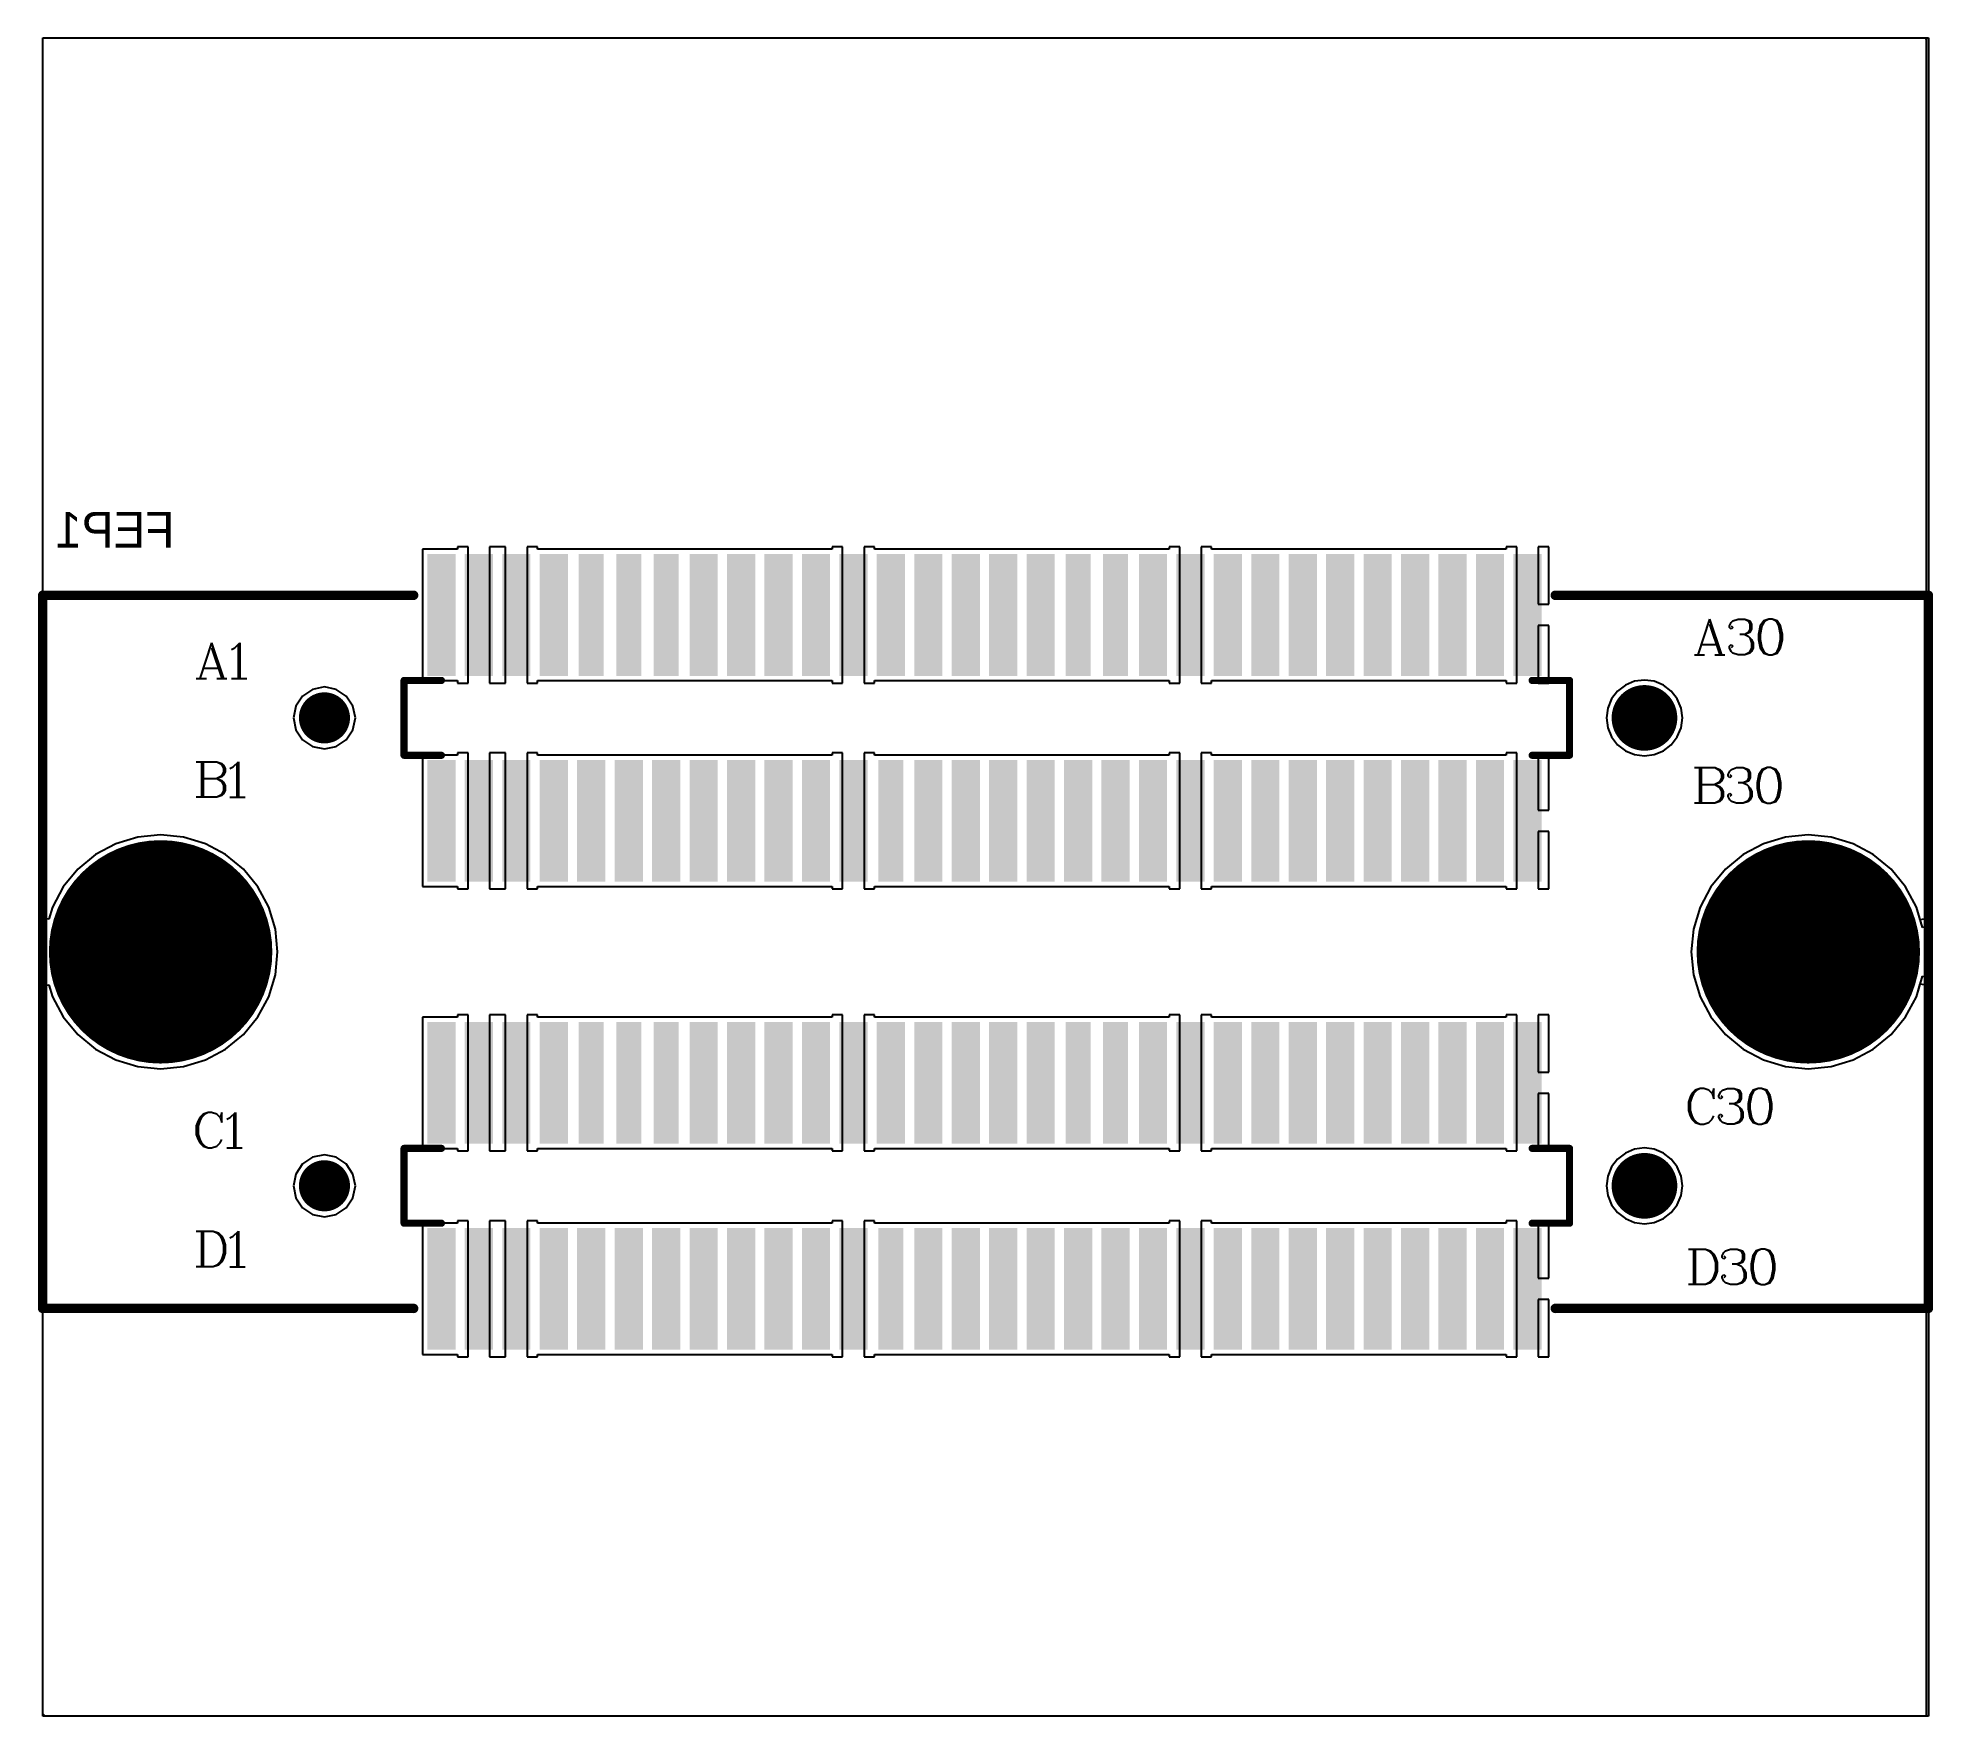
# Model space of a CAD drawing. Header units: millimetres. Extents: x 37.6 to 78.1, y 58 to 93.9.
import ezdxf

# ---------------------------------------------------------------- set-up
doc = ezdxf.new("R2010")
doc.units = ezdxf.units.MM
for name, color, linetype in [('BottomLayer', 5, 'Continuous'), ('BottomOverlay', 54, 'Continuous'), ('BottomPaste', 16, 'Continuous'), ('BottomSolder', 6, 'Continuous'), ('MultiLayer', 9, 'Continuous'), ('TopLayer', 1, 'Continuous'), ('TopOverlay', 2, 'Continuous'), ('TopSolder', 216, 'Continuous')]:
    doc.layers.add(name, color=color, linetype=linetype)

msp = doc.modelspace()

# ---------------------------------------------------------------- texts
at = {"layer": 'BottomOverlay', "text_generation_flag": 2}
msp.add_text('FEP1', height=0.762, dxfattribs=at).set_placement((40.556, 83.013))

# ---------------------------------------------------------------- blocks, each defined once
blk = doc.blocks.new('FEPX2_CARD_1')
at = {"layer": 'BottomLayer'}
for points, const_width in [([(2.388, 18.009, 1), (4.673, 18.009, 1)], 2.285), ([(-1.692, 14.509, 1), (-1.247, 14.509, 1)], 0.445), ([(8.308, 14.509, 1), (8.753, 14.509, 1)], 0.445), ([(-1.769, -13.691, 1), (-1.169, -13.691, 1)], 0.6), ([(8.231, -13.691, 1), (8.831, -13.691, 1)], 0.6), ([(2.388, -17.191, 1), (4.673, -17.191, 1)], 2.285)]:
    blk.add_lwpolyline(points, format="xyb", close=True, dxfattribs=dict(at, const_width=const_width))
for points in [[(-4.869, 12.209), (-4.869, 11.809), (-2.469, 12.209), (-2.469, 11.809)], [(-0.469, 12.209), (-0.469, 11.809), (1.931, 12.209), (1.931, 11.809)], [(5.131, 12.209), (5.131, 11.809), (7.531, 12.209), (7.531, 11.809)], [(9.531, 12.209), (9.531, 11.809), (11.931, 12.209), (11.931, 11.809)], [(-2.469, 11.009), (-2.469, 11.409), (-4.869, 11.009), (-4.869, 11.409)], [(1.931, 11.009), (1.931, 11.409), (-0.469, 11.009), (-0.469, 11.409)], [(7.531, 11.009), (7.531, 11.409), (5.131, 11.009), (5.131, 11.409)], [(11.931, 11.009), (11.931, 11.409), (9.531, 11.009), (9.531, 11.409)], [(-2.469, 10.209), (-2.469, 10.609), (-4.869, 10.209), (-4.869, 10.609)], [(1.931, 10.209), (1.931, 10.609), (-0.469, 10.209), (-0.469, 10.609)], [(7.531, 10.209), (7.531, 10.609), (5.131, 10.209), (5.131, 10.609)], [(11.931, 10.209), (11.931, 10.609), (9.531, 10.209), (9.531, 10.609)], [(-2.469, 9.409), (-2.469, 9.809), (-4.869, 9.409), (-4.869, 9.809)], [(1.931, 9.409), (1.931, 9.809), (-0.469, 9.409), (-0.469, 9.809)], [(7.531, 9.409), (7.531, 9.809), (5.131, 9.409), (5.131, 9.809)], [(11.931, 9.409), (11.931, 9.809), (9.531, 9.409), (9.531, 9.809)], [(-2.469, 8.609), (-2.469, 9.009), (-4.869, 8.609), (-4.869, 9.009)], [(1.931, 8.643), (1.931, 8.974), (-0.469, 8.643), (-0.469, 8.974)], [(7.531, 8.609), (7.531, 9.009), (5.131, 8.609), (5.131, 9.009)], [(11.931, 8.643), (11.931, 8.974), (9.531, 8.643), (9.531, 8.974)], [(-2.469, 7.809), (-2.469, 8.209), (-4.869, 7.809), (-4.869, 8.209)], [(1.931, 7.843), (1.931, 8.174), (-0.469, 7.843), (-0.469, 8.174)], [(7.531, 7.809), (7.531, 8.209), (5.131, 7.809), (5.131, 8.209)], [(11.931, 7.843), (11.931, 8.174), (9.531, 7.843), (9.531, 8.174)], [(-2.469, 7.009), (-2.469, 7.409), (-4.869, 7.009), (-4.869, 7.409)], [(1.931, 7.043), (1.931, 7.374), (-0.469, 7.043), (-0.469, 7.374)], [(7.531, 7.009), (7.531, 7.409), (5.131, 7.009), (5.131, 7.409)], [(11.931, 7.043), (11.931, 7.374), (9.531, 7.043), (9.531, 7.374)], [(-2.469, 6.209), (-2.469, 6.609), (-4.869, 6.209), (-4.869, 6.609)], [(1.931, 6.209), (1.931, 6.609), (-0.469, 6.209), (-0.469, 6.609)], [(7.531, 6.209), (7.531, 6.609), (5.131, 6.209), (5.131, 6.609)], [(11.931, 6.209), (11.931, 6.609), (9.531, 6.209), (9.531, 6.609)], [(-2.469, 5.409), (-2.469, 5.809), (-4.869, 5.409), (-4.869, 5.809)], [(1.931, 5.409), (1.931, 5.809), (-0.469, 5.409), (-0.469, 5.809)], [(7.531, 5.409), (7.531, 5.809), (5.131, 5.409), (5.131, 5.809)], [(11.931, 5.409), (11.931, 5.809), (9.531, 5.409), (9.531, 5.809)], [(-2.469, 4.609), (-2.469, 5.009), (-4.869, 4.609), (-4.869, 5.009)], [(1.931, 4.609), (1.931, 5.009), (-0.469, 4.609), (-0.469, 5.009)], [(7.531, 4.609), (7.531, 5.009), (5.131, 4.609), (5.131, 5.009)], [(11.931, 4.609), (11.931, 5.009), (9.531, 4.609), (9.531, 5.009)], [(-2.469, 3.809), (-2.469, 4.209), (-4.869, 3.809), (-4.869, 4.209)], [(1.931, 3.809), (1.931, 4.209), (-0.469, 3.809), (-0.469, 4.209)], [(7.531, 3.809), (7.531, 4.209), (5.131, 3.809), (5.131, 4.209)], [(11.931, 3.809), (11.931, 4.209), (9.531, 3.809), (9.531, 4.209)], [(-2.469, 3.009), (-2.469, 3.409), (-4.869, 3.009), (-4.869, 3.409)], [(1.931, 3.009), (1.931, 3.409), (-0.469, 3.009), (-0.469, 3.409)], [(7.531, 3.009), (7.531, 3.409), (5.131, 3.009), (5.131, 3.409)], [(11.931, 3.009), (11.931, 3.409), (9.531, 3.009), (9.531, 3.409)], [(-2.469, 2.243), (-2.469, 2.574), (-4.869, 2.243), (-4.869, 2.574)], [(1.931, 2.209), (1.931, 2.609), (-0.469, 2.209), (-0.469, 2.609)], [(7.531, 2.243), (7.531, 2.574), (5.131, 2.243), (5.131, 2.574)], [(11.931, 2.209), (11.931, 2.609), (9.531, 2.209), (9.531, 2.609)], [(-2.469, 1.409), (-2.469, 1.809), (-4.869, 1.409), (-4.869, 1.809)], [(1.931, 1.409), (1.931, 1.809), (-0.469, 1.409), (-0.469, 1.809)], [(7.531, 1.409), (7.531, 1.809), (5.131, 1.409), (5.131, 1.809)], [(11.931, 1.409), (11.931, 1.809), (9.531, 1.409), (9.531, 1.809)], [(-2.469, 0.609), (-2.469, 1.009), (-4.869, 0.609), (-4.869, 1.009)], [(1.931, 0.609), (1.931, 1.009), (-0.469, 0.609), (-0.469, 1.009)], [(7.531, 0.609), (7.531, 1.009), (5.131, 0.609), (5.131, 1.009)], [(11.931, 0.609), (11.931, 1.009), (9.531, 0.609), (9.531, 1.009)], [(-2.469, -0.191), (-2.469, 0.209), (-4.869, -0.191), (-4.869, 0.209)], [(1.931, -0.191), (1.931, 0.209), (-0.469, -0.191), (-0.469, 0.209)], [(7.531, -0.191), (7.531, 0.209), (5.131, -0.191), (5.131, 0.209)], [(11.931, -0.191), (11.931, 0.209), (9.531, -0.191), (9.531, 0.209)], [(-2.469, -0.991), (-2.469, -0.591), (-4.869, -0.991), (-4.869, -0.591)], [(1.931, -0.991), (1.931, -0.591), (-0.469, -0.991), (-0.469, -0.591)], [(7.531, -0.991), (7.531, -0.591), (5.131, -0.991), (5.131, -0.591)], [(11.931, -0.991), (11.931, -0.591), (9.531, -0.991), (9.531, -0.591)], [(-2.469, -1.791), (-2.469, -1.391), (-4.869, -1.791), (-4.869, -1.391)], [(1.931, -1.757), (1.931, -1.426), (-0.469, -1.757), (-0.469, -1.426)], [(7.531, -1.791), (7.531, -1.391), (5.131, -1.791), (5.131, -1.391)], [(11.931, -1.757), (11.931, -1.426), (9.531, -1.757), (9.531, -1.426)], [(-2.469, -2.591), (-2.469, -2.191), (-4.869, -2.591), (-4.869, -2.191)], [(1.931, -2.557), (1.931, -2.226), (-0.469, -2.557), (-0.469, -2.226)], [(7.531, -2.591), (7.531, -2.191), (5.131, -2.591), (5.131, -2.191)], [(11.931, -2.557), (11.931, -2.226), (9.531, -2.557), (9.531, -2.226)], [(-2.469, -3.391), (-2.469, -2.991), (-4.869, -3.391), (-4.869, -2.991)], [(1.931, -3.391), (1.931, -2.991), (-0.469, -3.391), (-0.469, -2.991)], [(7.531, -3.391), (7.531, -2.991), (5.131, -3.391), (5.131, -2.991)], [(11.931, -3.391), (11.931, -2.991), (9.531, -3.391), (9.531, -2.991)], [(-2.469, -4.191), (-2.469, -3.791), (-4.869, -4.191), (-4.869, -3.791)], [(1.931, -4.191), (1.931, -3.791), (-0.469, -4.191), (-0.469, -3.791)], [(7.531, -4.191), (7.531, -3.791), (5.131, -4.191), (5.131, -3.791)], [(11.931, -4.191), (11.931, -3.791), (9.531, -4.191), (9.531, -3.791)], [(-2.469, -4.991), (-2.469, -4.591), (-4.869, -4.991), (-4.869, -4.591)], [(1.931, -4.991), (1.931, -4.591), (-0.469, -4.991), (-0.469, -4.591)], [(7.531, -4.991), (7.531, -4.591), (5.131, -4.991), (5.131, -4.591)], [(11.931, -4.991), (11.931, -4.591), (9.531, -4.991), (9.531, -4.591)], [(-2.469, -5.791), (-2.469, -5.391), (-4.869, -5.791), (-4.869, -5.391)], [(1.931, -5.791), (1.931, -5.391), (-0.469, -5.791), (-0.469, -5.391)], [(7.531, -5.791), (7.531, -5.391), (5.131, -5.791), (5.131, -5.391)], [(11.931, -5.791), (11.931, -5.391), (9.531, -5.791), (9.531, -5.391)], [(-2.469, -6.591), (-2.469, -6.191), (-4.869, -6.591), (-4.869, -6.191)], [(1.931, -6.591), (1.931, -6.191), (-0.469, -6.591), (-0.469, -6.191)], [(7.531, -6.591), (7.531, -6.191), (5.131, -6.591), (5.131, -6.191)], [(11.931, -6.591), (11.931, -6.191), (9.531, -6.591), (9.531, -6.191)], [(-2.469, -7.391), (-2.469, -6.991), (-4.869, -7.391), (-4.869, -6.991)], [(1.931, -7.391), (1.931, -6.991), (-0.469, -7.391), (-0.469, -6.991)], [(7.531, -7.391), (7.531, -6.991), (5.131, -7.391), (5.131, -6.991)], [(11.931, -7.391), (11.931, -6.991), (9.531, -7.391), (9.531, -6.991)], [(-2.469, -8.191), (-2.469, -7.791), (-4.869, -8.191), (-4.869, -7.791)], [(1.931, -8.191), (1.931, -7.791), (-0.469, -8.191), (-0.469, -7.791)], [(7.531, -8.191), (7.531, -7.791), (5.131, -8.191), (5.131, -7.791)], [(11.931, -8.191), (11.931, -7.791), (9.531, -8.191), (9.531, -7.791)], [(-2.469, -8.991), (-2.469, -8.591), (-4.869, -8.991), (-4.869, -8.591)], [(1.931, -8.991), (1.931, -8.591), (-0.469, -8.991), (-0.469, -8.591)], [(7.531, -8.991), (7.531, -8.591), (5.131, -8.991), (5.131, -8.591)], [(11.931, -8.991), (11.931, -8.591), (9.531, -8.991), (9.531, -8.591)], [(-2.469, -9.791), (-2.469, -9.391), (-4.869, -9.791), (-4.869, -9.391)], [(1.931, -9.791), (1.931, -9.391), (-0.469, -9.791), (-0.469, -9.391)], [(7.531, -9.791), (7.531, -9.391), (5.131, -9.791), (5.131, -9.391)], [(11.931, -9.791), (11.931, -9.391), (9.531, -9.791), (9.531, -9.391)], [(-2.469, -10.591), (-2.469, -10.191), (-4.869, -10.591), (-4.869, -10.191)], [(1.931, -10.591), (1.931, -10.191), (-0.469, -10.591), (-0.469, -10.191)], [(7.531, -10.591), (7.531, -10.191), (5.131, -10.591), (5.131, -10.191)], [(11.931, -10.591), (11.931, -10.191), (9.531, -10.591), (9.531, -10.191)], [(-2.469, -11.391), (-2.469, -10.991), (-4.869, -11.391), (-4.869, -10.991)], [(1.931, -11.391), (1.931, -10.991), (-0.469, -11.391), (-0.469, -10.991)], [(7.531, -11.391), (7.531, -10.991), (5.131, -11.391), (5.131, -10.991)], [(11.931, -11.391), (11.931, -10.991), (9.531, -11.391), (9.531, -10.991)]]:
    blk.add_solid(points, dxfattribs=at)
at = {"layer": 'BottomOverlay'}
for p, q in [((-3.2, 16.884), (-3.2, 17.247)), ((-2.439, 17.138), (-3.2, 17.138)), ((-2.439, 17.101), (-3.2, 17.101)), ((-2.439, 17.247), (-2.439, 16.884)), ((-0.624, 17.101), (-0.66, 16.993)), ((-0.624, 17.065), (-0.66, 16.993)), ((-0.552, 17.174), (-0.624, 17.101)), ((-0.552, 17.138), (-0.624, 17.065)), ((-0.479, 17.21), (-0.552, 17.174)), ((-0.479, 17.174), (-0.552, 17.138)), ((-0.37, 17.247), (-0.479, 17.21)), ((-0.37, 17.21), (-0.479, 17.174)), ((-0.189, 17.247), (-0.37, 17.247)), ((-0.189, 17.21), (-0.37, 17.21)), ((-0.08, 17.21), (-0.189, 17.247)), ((-0.08, 17.174), (-0.189, 17.21)), ((-0.007, 17.174), (-0.08, 17.21)), ((-0.007, 17.138), (-0.08, 17.174)), ((0.065, 17.101), (-0.007, 17.174)), ((0.065, 17.065), (-0.007, 17.138)), ((0.101, 16.993), (0.065, 17.101)), ((0.101, 16.993), (0.065, 17.065)), ((6.833, 16.811), (6.833, 17.247)), ((7.594, 17.138), (6.833, 17.138)), ((7.594, 17.101), (6.833, 17.101)), ((7.232, 17.101), (7.232, 16.811)), ((7.594, 17.247), (7.594, 16.811)), ((9.373, 17.247), (9.373, 17.029)), ((10.134, 16.92), (9.373, 17.174)), ((9.59, 17.101), (9.59, 16.775)), ((-3.164, 16.775), (-3.2, 16.884)), ((-3.164, 16.811), (-3.2, 16.884)), ((-3.092, 16.739), (-3.164, 16.811)), ((-3.092, 16.702), (-3.164, 16.775)), ((-3.019, 16.702), (-3.092, 16.739)), ((-3.019, 16.666), (-3.092, 16.702)), ((-2.91, 16.666), (-3.019, 16.702)), ((-2.91, 16.63), (-3.019, 16.666)), ((-2.729, 16.666), (-2.91, 16.666)), ((-2.729, 16.63), (-2.91, 16.63)), ((-2.62, 16.702), (-2.729, 16.666)), ((-2.62, 16.666), (-2.729, 16.63)), ((-2.547, 16.739), (-2.62, 16.702)), ((-2.547, 16.702), (-2.62, 16.666)), ((-2.475, 16.811), (-2.547, 16.739)), ((-2.475, 16.775), (-2.547, 16.702)), ((-2.439, 16.884), (-2.475, 16.775)), ((-2.439, 16.884), (-2.475, 16.811)), ((-0.66, 16.993), (-0.66, 16.92)), ((-0.66, 16.92), (-0.624, 16.811)), ((-0.624, 16.811), (-0.552, 16.739)), ((-0.552, 16.739), (-0.479, 16.702)), ((-0.007, 16.739), (-0.116, 16.702)), ((-0.116, 16.702), (0.101, 16.702)), ((-0.007, 16.739), (0.065, 16.811)), ((0.101, 16.702), (-0.007, 16.739)), ((0.065, 16.811), (0.101, 16.92)), ((0.101, 16.92), (0.101, 16.993)), ((6.869, 16.702), (6.833, 16.811)), ((6.869, 16.739), (6.833, 16.811)), ((6.905, 16.702), (6.869, 16.739)), ((6.905, 16.666), (6.869, 16.702)), ((6.978, 16.666), (6.905, 16.702)), ((6.978, 16.63), (6.905, 16.666)), ((7.087, 16.666), (6.978, 16.666)), ((7.087, 16.63), (6.978, 16.63)), ((7.159, 16.702), (7.087, 16.666)), ((7.159, 16.666), (7.087, 16.63)), ((7.195, 16.739), (7.159, 16.702)), ((7.195, 16.702), (7.159, 16.666)), ((7.232, 16.811), (7.195, 16.702)), ((7.232, 16.811), (7.195, 16.739)), ((7.268, 16.702), (7.232, 16.811)), ((7.268, 16.739), (7.232, 16.811)), ((7.304, 16.702), (7.268, 16.739)), ((7.304, 16.666), (7.268, 16.702)), ((7.377, 16.666), (7.304, 16.702)), ((7.377, 16.63), (7.304, 16.666)), ((7.449, 16.666), (7.377, 16.666)), ((7.449, 16.63), (7.377, 16.63)), ((7.522, 16.702), (7.449, 16.666)), ((7.522, 16.666), (7.449, 16.63)), ((7.558, 16.739), (7.522, 16.702)), ((7.558, 16.702), (7.522, 16.666)), ((7.594, 16.811), (7.558, 16.702)), ((7.594, 16.811), (7.558, 16.739)), ((10.134, 16.92), (9.373, 16.666)), ((10.026, 16.92), (9.373, 16.702)), ((9.373, 16.811), (9.373, 16.594)), ((-3.2, 16.528), (-3.2, 16.202)), ((-2.475, 16.383), (-3.2, 16.383)), ((-2.439, 16.347), (-3.2, 16.347)), ((-2.584, 16.528), (-2.547, 16.456)), ((-2.547, 16.456), (-2.439, 16.347)), ((-0.66, 16.594), (-0.66, 16.267)), ((0.065, 16.448), (-0.66, 16.448)), ((0.101, 16.412), (-0.66, 16.412)), ((-0.044, 16.594), (-0.007, 16.521)), ((-0.007, 16.521), (0.101, 16.412)), ((6.833, 16.528), (6.833, 16.202)), ((7.558, 16.383), (6.833, 16.383)), ((7.594, 16.347), (6.833, 16.347)), ((7.449, 16.528), (7.486, 16.456)), ((7.486, 16.456), (7.594, 16.347)), ((9.373, 16.496), (9.373, 16.169)), ((10.098, 16.351), (9.373, 16.351)), ((10.134, 16.314), (9.373, 16.314)), ((9.989, 16.496), (10.026, 16.423)), ((10.026, 16.423), (10.134, 16.314)), ((-3.581, -14.993), (-3.581, -14.63)), ((-2.82, -14.739), (-3.581, -14.739)), ((-2.82, -14.776), (-3.581, -14.776)), ((-2.82, -14.63), (-2.82, -14.993)), ((-0.116, -14.776), (-0.152, -14.884)), ((-0.116, -14.812), (-0.152, -14.884)), ((-0.152, -14.884), (-0.152, -14.957)), ((-0.152, -14.957), (-0.116, -15.066)), ((-0.044, -14.703), (-0.116, -14.776)), ((-0.044, -14.739), (-0.116, -14.812)), ((0.029, -14.667), (-0.044, -14.703)), ((0.029, -14.703), (-0.044, -14.739)), ((0.138, -14.63), (0.029, -14.667)), ((0.138, -14.667), (0.029, -14.703)), ((0.319, -14.63), (0.138, -14.63)), ((0.319, -14.667), (0.138, -14.667)), ((0.428, -14.667), (0.319, -14.63)), ((0.428, -14.703), (0.319, -14.667)), ((0.501, -14.703), (0.428, -14.667)), ((0.501, -14.739), (0.428, -14.703)), ((0.573, -14.776), (0.501, -14.703)), ((0.573, -14.812), (0.501, -14.739)), ((0.609, -14.884), (0.573, -14.776)), ((0.609, -14.884), (0.573, -14.812)), ((0.573, -15.066), (0.609, -14.957)), ((0.609, -14.957), (0.609, -14.884)), ((6.706, -15.193), (6.706, -14.757)), ((7.467, -14.866), (6.706, -14.866)), ((7.467, -14.903), (6.706, -14.903)), ((7.105, -14.903), (7.105, -15.193)), ((7.467, -14.757), (7.467, -15.193)), ((9.881, -14.757), (9.881, -14.975)), ((10.642, -15.084), (9.881, -14.83)), ((10.098, -14.903), (10.098, -15.229)), ((-3.545, -15.102), (-3.581, -14.993)), ((-3.545, -15.066), (-3.581, -14.993)), ((-3.473, -15.138), (-3.545, -15.066)), ((-3.473, -15.175), (-3.545, -15.102)), ((-3.545, -15.421), (-3.509, -15.385)), ((-3.509, -15.385), (-3.436, -15.349)), ((-3.4, -15.175), (-3.473, -15.138)), ((-3.4, -15.211), (-3.473, -15.175)), ((-3.436, -15.349), (-3.4, -15.349)), ((-3.4, -15.421), (-3.436, -15.385)), ((-3.291, -15.211), (-3.4, -15.175)), ((-3.291, -15.247), (-3.4, -15.211)), ((-3.4, -15.349), (-3.364, -15.385)), ((-3.364, -15.385), (-3.4, -15.421)), ((-3.11, -15.211), (-3.291, -15.211)), ((-3.11, -15.247), (-3.291, -15.247)), ((-3.001, -15.175), (-3.11, -15.211)), ((-3.001, -15.211), (-3.11, -15.247)), ((-3.037, -15.385), (-3.001, -15.349)), ((-3.001, -15.421), (-3.037, -15.385)), ((-2.928, -15.138), (-3.001, -15.175)), ((-2.928, -15.175), (-3.001, -15.211)), ((-3.001, -15.349), (-2.965, -15.349)), ((-2.965, -15.385), (-3.001, -15.421)), ((-2.965, -15.349), (-2.892, -15.385)), ((-2.856, -15.066), (-2.928, -15.138)), ((-2.856, -15.102), (-2.928, -15.175)), ((-2.892, -15.385), (-2.856, -15.421)), ((-2.82, -14.993), (-2.856, -15.102)), ((-2.82, -14.993), (-2.856, -15.066)), ((-0.152, -15.465), (-0.116, -15.356)), ((-0.116, -15.066), (-0.044, -15.138)), ((-0.116, -15.356), (-0.08, -15.32)), ((-0.08, -15.32), (-0.007, -15.283)), ((-0.044, -15.138), (0.029, -15.175)), ((-0.007, -15.283), (0.029, -15.283)), ((0.029, -15.356), (-0.007, -15.32)), ((0.029, -15.283), (0.065, -15.32)), ((0.065, -15.32), (0.029, -15.356)), ((0.501, -15.138), (0.392, -15.175)), ((0.392, -15.175), (0.609, -15.175)), ((0.392, -15.32), (0.428, -15.283)), ((0.428, -15.356), (0.392, -15.32)), ((0.428, -15.283), (0.464, -15.283)), ((0.464, -15.32), (0.428, -15.356)), ((0.464, -15.283), (0.537, -15.32)), ((0.501, -15.138), (0.573, -15.066)), ((0.609, -15.175), (0.501, -15.138)), ((0.537, -15.32), (0.573, -15.356)), ((0.573, -15.356), (0.609, -15.465)), ((6.742, -15.302), (6.706, -15.193)), ((6.742, -15.265), (6.706, -15.193)), ((6.778, -15.302), (6.742, -15.265)), ((6.778, -15.338), (6.742, -15.302)), ((6.851, -15.338), (6.778, -15.302)), ((6.851, -15.374), (6.778, -15.338)), ((6.96, -15.338), (6.851, -15.338)), ((6.96, -15.374), (6.851, -15.374)), ((7.032, -15.302), (6.96, -15.338)), ((7.032, -15.338), (6.96, -15.374)), ((7.068, -15.265), (7.032, -15.302)), ((7.068, -15.302), (7.032, -15.338)), ((7.105, -15.193), (7.068, -15.302)), ((7.105, -15.193), (7.068, -15.265)), ((7.141, -15.302), (7.105, -15.193)), ((7.141, -15.265), (7.105, -15.193)), ((7.177, -15.302), (7.141, -15.265)), ((7.177, -15.338), (7.141, -15.302)), ((7.25, -15.338), (7.177, -15.302)), ((7.25, -15.374), (7.177, -15.338)), ((7.322, -15.338), (7.25, -15.338)), ((7.322, -15.374), (7.25, -15.374)), ((7.395, -15.302), (7.322, -15.338)), ((7.395, -15.338), (7.322, -15.374)), ((7.431, -15.265), (7.395, -15.302)), ((7.431, -15.302), (7.395, -15.338)), ((7.467, -15.193), (7.431, -15.302)), ((7.467, -15.193), (7.431, -15.265)), ((10.642, -15.084), (9.881, -15.338)), ((10.534, -15.084), (9.881, -15.302)), ((9.881, -15.193), (9.881, -15.41)), ((-3.581, -15.53), (-3.545, -15.421)), ((-3.581, -15.675), (-3.581, -15.53)), ((-3.545, -15.784), (-3.581, -15.675)), ((-3.545, -15.748), (-3.581, -15.675)), ((-3.509, -15.784), (-3.545, -15.748)), ((-3.509, -15.82), (-3.545, -15.784)), ((-3.436, -15.82), (-3.509, -15.784)), ((-3.219, -15.784), (-3.327, -15.82)), ((-3.182, -15.748), (-3.255, -15.82)), ((-3.146, -15.675), (-3.182, -15.748)), ((-3.146, -15.675), (-3.146, -15.566)), ((-3.11, -15.784), (-3.146, -15.675)), ((-3.11, -15.748), (-3.146, -15.675)), ((-3.037, -15.784), (-3.11, -15.748)), ((-3.037, -15.82), (-3.11, -15.784)), ((-2.928, -15.784), (-3.037, -15.784)), ((-2.856, -15.748), (-2.928, -15.784)), ((-2.856, -15.784), (-2.928, -15.82)), ((-2.856, -15.421), (-2.82, -15.53)), ((-2.82, -15.675), (-2.856, -15.784)), ((-2.82, -15.675), (-2.856, -15.748)), ((-2.82, -15.53), (-2.82, -15.675)), ((-0.152, -15.61), (-0.152, -15.465)), ((-0.116, -15.719), (-0.152, -15.61)), ((-0.116, -15.682), (-0.152, -15.61)), ((-0.08, -15.719), (-0.116, -15.682)), ((-0.08, -15.755), (-0.116, -15.719)), ((-0.007, -15.755), (-0.08, -15.719)), ((-0.007, -15.791), (-0.08, -15.755)), ((0.102, -15.755), (-0.007, -15.755)), ((0.21, -15.719), (0.102, -15.755)), ((0.174, -15.755), (0.102, -15.791)), ((0.247, -15.682), (0.174, -15.755)), ((0.283, -15.61), (0.247, -15.682)), ((0.283, -15.61), (0.283, -15.501)), ((0.319, -15.719), (0.283, -15.61)), ((0.319, -15.682), (0.283, -15.61)), ((0.392, -15.719), (0.319, -15.682)), ((0.392, -15.755), (0.319, -15.719)), ((0.501, -15.719), (0.392, -15.719)), ((0.501, -15.755), (0.392, -15.755)), ((0.573, -15.682), (0.501, -15.719)), ((0.573, -15.719), (0.501, -15.755)), ((0.609, -15.61), (0.573, -15.719)), ((0.609, -15.61), (0.573, -15.682)), ((0.609, -15.465), (0.609, -15.61)), ((6.706, -15.657), (6.742, -15.548)), ((6.706, -15.802), (6.706, -15.657)), ((6.742, -15.548), (6.778, -15.512)), ((6.778, -15.512), (6.851, -15.476)), ((6.851, -15.476), (6.887, -15.476)), ((6.887, -15.548), (6.851, -15.512)), ((6.887, -15.476), (6.923, -15.512)), ((6.923, -15.512), (6.887, -15.548)), ((7.141, -15.802), (7.141, -15.693)), ((7.25, -15.512), (7.286, -15.476)), ((7.286, -15.548), (7.25, -15.512)), ((7.286, -15.476), (7.322, -15.476)), ((7.322, -15.512), (7.286, -15.548)), ((7.322, -15.476), (7.395, -15.512)), ((7.395, -15.512), (7.431, -15.548)), ((7.431, -15.548), (7.467, -15.657)), ((7.467, -15.657), (7.467, -15.802)), ((9.881, -15.69), (9.917, -15.581)), ((9.881, -15.835), (9.881, -15.69)), ((9.917, -15.581), (9.953, -15.545)), ((9.953, -15.545), (10.026, -15.508)), ((10.026, -15.508), (10.062, -15.508)), ((10.062, -15.581), (10.026, -15.545)), ((10.062, -15.508), (10.098, -15.545)), ((10.098, -15.545), (10.062, -15.581)), ((10.316, -15.835), (10.316, -15.726)), ((10.425, -15.545), (10.461, -15.508)), ((10.461, -15.581), (10.425, -15.545)), ((10.461, -15.508), (10.497, -15.508)), ((10.497, -15.545), (10.461, -15.581)), ((10.497, -15.508), (10.57, -15.545)), ((10.57, -15.545), (10.606, -15.581)), ((10.606, -15.581), (10.642, -15.69)), ((10.642, -15.69), (10.642, -15.835)), ((-3.545, -16.078), (-3.581, -16.187)), ((-3.545, -16.114), (-3.581, -16.187)), ((-3.581, -16.187), (-3.581, -16.259)), ((-3.436, -16.005), (-3.545, -16.078)), ((-3.509, -16.078), (-3.545, -16.114)), ((-3.436, -15.857), (-3.509, -15.82)), ((-3.436, -16.042), (-3.509, -16.078)), ((-3.327, -15.82), (-3.436, -15.82)), ((-3.327, -15.857), (-3.436, -15.857)), ((-3.255, -15.969), (-3.436, -16.005)), ((-3.255, -16.005), (-3.436, -16.042)), ((-3.255, -15.82), (-3.327, -15.857)), ((-3.146, -15.969), (-3.255, -15.969)), ((-3.146, -16.005), (-3.255, -16.005)), ((-2.965, -16.005), (-3.146, -15.969)), ((-2.965, -16.042), (-3.146, -16.005)), ((-2.928, -15.82), (-3.037, -15.82)), ((-2.856, -16.078), (-2.965, -16.005)), ((-2.892, -16.078), (-2.965, -16.042)), ((-2.856, -16.114), (-2.892, -16.078)), ((-2.82, -16.187), (-2.856, -16.078)), ((-2.82, -16.187), (-2.856, -16.114)), ((-2.82, -16.259), (-2.82, -16.187)), ((-0.116, -16.013), (-0.152, -16.121)), ((-0.116, -16.049), (-0.152, -16.121)), ((-0.152, -16.121), (-0.152, -16.194)), ((-0.152, -16.194), (-0.116, -16.303)), ((-0.152, -16.194), (-0.116, -16.267)), ((-0.007, -15.94), (-0.116, -16.013)), ((-0.08, -16.013), (-0.116, -16.049)), ((-0.007, -15.976), (-0.08, -16.013)), ((0.102, -15.791), (-0.007, -15.791)), ((0.174, -15.904), (-0.007, -15.94)), ((0.174, -15.94), (-0.007, -15.976)), ((0.283, -15.904), (0.174, -15.904)), ((0.283, -15.94), (0.174, -15.94)), ((0.464, -15.94), (0.283, -15.904)), ((0.464, -15.976), (0.283, -15.94)), ((0.573, -16.013), (0.464, -15.94)), ((0.537, -16.013), (0.464, -15.976)), ((0.573, -16.049), (0.537, -16.013)), ((0.609, -16.121), (0.573, -16.013)), ((0.609, -16.121), (0.573, -16.049)), ((0.573, -16.303), (0.609, -16.194)), ((0.573, -16.267), (0.609, -16.194)), ((0.609, -16.194), (0.609, -16.121)), ((6.742, -15.911), (6.706, -15.802)), ((6.742, -15.875), (6.706, -15.802)), ((6.778, -15.911), (6.742, -15.875)), ((6.778, -15.947), (6.742, -15.911)), ((6.851, -16.132), (6.742, -16.205)), ((6.851, -15.947), (6.778, -15.911)), ((6.851, -15.984), (6.778, -15.947)), ((6.851, -16.169), (6.778, -16.205)), ((6.96, -15.947), (6.851, -15.947)), ((6.96, -15.984), (6.851, -15.984)), ((7.032, -16.096), (6.851, -16.132)), ((7.032, -16.132), (6.851, -16.169)), ((7.068, -15.911), (6.96, -15.947)), ((7.032, -15.947), (6.96, -15.984)), ((7.105, -15.875), (7.032, -15.947)), ((7.141, -16.096), (7.032, -16.096)), ((7.141, -16.132), (7.032, -16.132)), ((7.141, -15.802), (7.105, -15.875)), ((7.177, -15.911), (7.141, -15.802)), ((7.177, -15.875), (7.141, -15.802)), ((7.322, -16.132), (7.141, -16.096)), ((7.322, -16.169), (7.141, -16.132)), ((7.25, -15.911), (7.177, -15.875)), ((7.25, -15.947), (7.177, -15.911)), ((7.359, -15.911), (7.25, -15.911)), ((7.359, -15.947), (7.25, -15.947)), ((7.431, -16.205), (7.322, -16.132)), ((7.395, -16.205), (7.322, -16.169)), ((7.431, -15.875), (7.359, -15.911)), ((7.431, -15.911), (7.359, -15.947)), ((7.467, -15.802), (7.431, -15.911)), ((7.467, -15.802), (7.431, -15.875)), ((9.917, -15.944), (9.881, -15.835)), ((9.917, -15.907), (9.881, -15.835)), ((9.953, -15.944), (9.917, -15.907)), ((9.953, -15.98), (9.917, -15.944)), ((10.026, -16.165), (9.917, -16.238)), ((10.026, -15.98), (9.953, -15.944)), ((10.026, -16.016), (9.953, -15.98)), ((10.135, -15.98), (10.026, -15.98)), ((10.135, -16.016), (10.026, -16.016)), ((10.207, -16.129), (10.026, -16.165)), ((10.207, -16.165), (10.026, -16.201)), ((10.243, -15.944), (10.135, -15.98)), ((10.207, -15.98), (10.135, -16.016)), ((10.28, -15.907), (10.207, -15.98)), ((10.316, -16.129), (10.207, -16.129)), ((10.316, -16.165), (10.207, -16.165)), ((10.316, -15.835), (10.28, -15.907)), ((10.352, -15.944), (10.316, -15.835)), ((10.352, -15.907), (10.316, -15.835)), ((10.497, -16.165), (10.316, -16.129)), ((10.497, -16.201), (10.316, -16.165)), ((10.425, -15.944), (10.352, -15.907)), ((10.425, -15.98), (10.352, -15.944)), ((10.534, -15.944), (10.425, -15.944)), ((10.534, -15.98), (10.425, -15.98)), ((10.606, -16.238), (10.497, -16.165)), ((10.606, -15.907), (10.534, -15.944)), ((10.606, -15.944), (10.534, -15.98)), ((10.642, -15.835), (10.606, -15.944)), ((10.642, -15.835), (10.606, -15.907)), ((-3.581, -16.259), (-3.545, -16.368)), ((-3.581, -16.259), (-3.545, -16.332)), ((-3.545, -16.332), (-3.509, -16.368)), ((-3.545, -16.368), (-3.436, -16.441)), ((-3.509, -16.368), (-3.436, -16.404)), ((-3.436, -16.404), (-3.255, -16.441)), ((-3.436, -16.441), (-3.255, -16.477)), ((-3.255, -16.441), (-3.146, -16.441)), ((-3.255, -16.477), (-3.146, -16.477)), ((-3.146, -16.441), (-2.965, -16.404)), ((-3.146, -16.477), (-2.965, -16.441)), ((-2.965, -16.441), (-2.856, -16.368)), ((-2.965, -16.404), (-2.892, -16.368)), ((-2.892, -16.368), (-2.856, -16.332)), ((-2.856, -16.368), (-2.82, -16.259)), ((-2.856, -16.332), (-2.82, -16.259)), ((-0.116, -16.267), (-0.08, -16.303)), ((-0.116, -16.303), (-0.007, -16.375)), ((-0.08, -16.303), (-0.007, -16.339)), ((-0.007, -16.339), (0.174, -16.375)), ((-0.007, -16.375), (0.174, -16.412)), ((0.174, -16.375), (0.283, -16.375)), ((0.174, -16.412), (0.283, -16.412)), ((0.283, -16.375), (0.464, -16.339)), ((0.283, -16.412), (0.464, -16.375)), ((0.464, -16.375), (0.573, -16.303)), ((0.464, -16.339), (0.537, -16.303)), ((0.537, -16.303), (0.573, -16.267)), ((6.742, -16.205), (6.706, -16.314)), ((6.742, -16.241), (6.706, -16.314)), ((6.706, -16.314), (6.706, -16.386)), ((6.706, -16.386), (6.742, -16.495)), ((6.706, -16.386), (6.742, -16.459)), ((6.778, -16.205), (6.742, -16.241)), ((6.742, -16.459), (6.778, -16.495)), ((6.742, -16.495), (6.851, -16.568)), ((6.778, -16.495), (6.851, -16.531)), ((6.851, -16.531), (7.032, -16.568)), ((6.851, -16.568), (7.032, -16.604)), ((7.032, -16.568), (7.141, -16.568)), ((7.141, -16.568), (7.322, -16.531)), ((7.141, -16.604), (7.322, -16.568)), ((7.322, -16.568), (7.431, -16.495)), ((7.322, -16.531), (7.395, -16.495)), ((7.431, -16.241), (7.395, -16.205)), ((7.395, -16.495), (7.431, -16.459)), ((7.467, -16.314), (7.431, -16.205)), ((7.467, -16.314), (7.431, -16.241)), ((7.431, -16.495), (7.467, -16.386)), ((7.431, -16.459), (7.467, -16.386)), ((7.467, -16.386), (7.467, -16.314)), ((9.917, -16.238), (9.881, -16.346)), ((9.917, -16.274), (9.881, -16.346)), ((9.881, -16.346), (9.881, -16.419)), ((9.881, -16.419), (9.917, -16.528)), ((9.881, -16.419), (9.917, -16.491)), ((9.953, -16.238), (9.917, -16.274)), ((9.917, -16.491), (9.953, -16.528)), ((9.917, -16.528), (10.026, -16.6)), ((10.026, -16.201), (9.953, -16.238)), ((9.953, -16.528), (10.026, -16.564)), ((10.026, -16.564), (10.207, -16.6)), ((10.316, -16.6), (10.497, -16.564)), ((10.57, -16.238), (10.497, -16.201)), ((10.497, -16.6), (10.606, -16.528)), ((10.497, -16.564), (10.57, -16.528)), ((10.606, -16.274), (10.57, -16.238)), ((10.57, -16.528), (10.606, -16.491)), ((10.642, -16.346), (10.606, -16.238)), ((10.642, -16.346), (10.606, -16.274)), ((10.606, -16.528), (10.642, -16.419)), ((10.606, -16.491), (10.642, -16.419)), ((10.642, -16.419), (10.642, -16.346)), ((7.032, -16.604), (7.141, -16.604)), ((10.026, -16.6), (10.207, -16.637)), ((10.207, -16.6), (10.316, -16.6)), ((10.207, -16.637), (10.316, -16.637)), ((10.316, -16.637), (10.497, -16.6))]:
    blk.add_line(p, q, dxfattribs=at)
for points, const_width in [([(-4.089, 20.528), (-4.089, 12.604)], 0.203), ([(-4.089, 20.528), (11.151, 20.528)], 0.203), ([(11.151, 20.528), (11.151, 12.604)], 0.203), ([(-2.269, 12.809), (-0.669, 12.809)], 0.152), ([(-2.269, 12.809), (-2.269, 12.009)], 0.152), ([(-0.669, 12.809), (-0.669, 12.009)], 0.152), ([(7.731, 12.809), (7.731, 12.009)], 0.152), ([(7.731, 12.809), (9.331, 12.809)], 0.152), ([(9.331, 12.809), (9.331, 12.009)], 0.152), ([(-2.269, -11.291), (-2.269, -12.091)], 0.152), ([(-0.669, -11.291), (-0.669, -12.091)], 0.152), ([(7.731, -11.291), (7.731, -12.091)], 0.152), ([(9.331, -11.291), (9.331, -12.091)], 0.152), ([(-4.089, -11.786), (-4.089, -19.756)], 0.203), ([(11.151, -11.786), (11.151, -19.756)], 0.203), ([(-2.269, -12.091), (-0.669, -12.091)], 0.152), ([(7.731, -12.091), (9.331, -12.091)], 0.152), ([(-4.089, -19.756), (11.151, -19.756)], 0.203)]:
    blk.add_lwpolyline(points, dxfattribs=dict(at, const_width=const_width))
for points, const_width in [([(-4.14, 20.528, 1), (-4.039, 20.528, 1)], 0.102), ([(-4.14, 20.528, 1), (-4.039, 20.528, 1)], 0.102), ([(11.1, 20.528, 1), (11.201, 20.528, 1)], 0.102), ([(11.1, 20.528, 1), (11.201, 20.528, 1)], 0.102), ([(-4.14, 12.604, 1), (-4.039, 12.604, 1)], 0.102), ([(-2.307, 12.809, 1), (-2.231, 12.809, 1)], 0.0762), ([(-2.307, 12.809, 1), (-2.231, 12.809, 1)], 0.0762), ([(-0.707, 12.809, 1), (-0.631, 12.809, 1)], 0.0762), ([(-0.707, 12.809, 1), (-0.631, 12.809, 1)], 0.0762), ([(7.693, 12.809, 1), (7.769, 12.809, 1)], 0.0762), ([(7.693, 12.809, 1), (7.769, 12.809, 1)], 0.0762), ([(9.293, 12.809, 1), (9.369, 12.809, 1)], 0.0762), ([(9.293, 12.809, 1), (9.369, 12.809, 1)], 0.0762), ([(11.1, 12.604, 1), (11.201, 12.604, 1)], 0.102), ([(-2.307, 12.009, 1), (-2.231, 12.009, 1)], 0.0762), ([(-0.707, 12.009, 1), (-0.631, 12.009, 1)], 0.0762), ([(7.693, 12.009, 1), (7.769, 12.009, 1)], 0.0762), ([(9.293, 12.009, 1), (9.369, 12.009, 1)], 0.0762), ([(-2.307, -11.291, 1), (-2.231, -11.291, 1)], 0.0762), ([(-0.707, -11.291, 1), (-0.631, -11.291, 1)], 0.0762), ([(7.693, -11.291, 1), (7.769, -11.291, 1)], 0.0762), ([(9.293, -11.291, 1), (9.369, -11.291, 1)], 0.0762), ([(-4.14, -11.786, 1), (-4.039, -11.786, 1)], 0.102), ([(11.1, -11.786, 1), (11.201, -11.786, 1)], 0.102), ([(-2.307, -12.091, 1), (-2.231, -12.091, 1)], 0.0762), ([(-2.307, -12.091, 1), (-2.231, -12.091, 1)], 0.0762), ([(-0.707, -12.091, 1), (-0.631, -12.091, 1)], 0.0762), ([(-0.707, -12.091, 1), (-0.631, -12.091, 1)], 0.0762), ([(7.693, -12.091, 1), (7.769, -12.091, 1)], 0.0762), ([(7.693, -12.091, 1), (7.769, -12.091, 1)], 0.0762), ([(9.293, -12.091, 1), (9.369, -12.091, 1)], 0.0762), ([(9.293, -12.091, 1), (9.369, -12.091, 1)], 0.0762), ([(-4.14, -19.756, 1), (-4.039, -19.756, 1)], 0.102), ([(-4.14, -19.756, 1), (-4.039, -19.756, 1)], 0.102), ([(11.1, -19.756, 1), (11.201, -19.756, 1)], 0.102), ([(11.1, -19.756, 1), (11.201, -19.756, 1)], 0.102)]:
    blk.add_lwpolyline(points, format="xyb", close=True, dxfattribs=dict(at, const_width=const_width))
at = {"layer": 'BottomPaste'}
for points in [[(-4.869, 12.209), (-4.869, 11.809), (-2.469, 12.209), (-2.469, 11.809)], [(-0.469, 12.209), (-0.469, 11.809), (1.931, 12.209), (1.931, 11.809)], [(5.131, 12.209), (5.131, 11.809), (7.531, 12.209), (7.531, 11.809)], [(9.531, 12.209), (9.531, 11.809), (11.931, 12.209), (11.931, 11.809)], [(-2.469, 11.009), (-2.469, 11.409), (-4.869, 11.009), (-4.869, 11.409)], [(1.931, 11.009), (1.931, 11.409), (-0.469, 11.009), (-0.469, 11.409)], [(7.531, 11.009), (7.531, 11.409), (5.131, 11.009), (5.131, 11.409)], [(11.931, 11.009), (11.931, 11.409), (9.531, 11.009), (9.531, 11.409)], [(-2.469, 10.209), (-2.469, 10.609), (-4.869, 10.209), (-4.869, 10.609)], [(1.931, 10.209), (1.931, 10.609), (-0.469, 10.209), (-0.469, 10.609)], [(7.531, 10.209), (7.531, 10.609), (5.131, 10.209), (5.131, 10.609)], [(11.931, 10.209), (11.931, 10.609), (9.531, 10.209), (9.531, 10.609)], [(-2.469, 9.409), (-2.469, 9.809), (-4.869, 9.409), (-4.869, 9.809)], [(1.931, 9.409), (1.931, 9.809), (-0.469, 9.409), (-0.469, 9.809)], [(7.531, 9.409), (7.531, 9.809), (5.131, 9.409), (5.131, 9.809)], [(11.931, 9.409), (11.931, 9.809), (9.531, 9.409), (9.531, 9.809)], [(-2.469, 8.609), (-2.469, 9.009), (-4.869, 8.609), (-4.869, 9.009)], [(1.931, 8.643), (1.931, 8.974), (-0.469, 8.643), (-0.469, 8.974)], [(7.531, 8.609), (7.531, 9.009), (5.131, 8.609), (5.131, 9.009)], [(11.931, 8.643), (11.931, 8.974), (9.531, 8.643), (9.531, 8.974)], [(-2.469, 7.809), (-2.469, 8.209), (-4.869, 7.809), (-4.869, 8.209)], [(1.931, 7.843), (1.931, 8.174), (-0.469, 7.843), (-0.469, 8.174)], [(7.531, 7.809), (7.531, 8.209), (5.131, 7.809), (5.131, 8.209)], [(11.931, 7.843), (11.931, 8.174), (9.531, 7.843), (9.531, 8.174)], [(-2.469, 7.009), (-2.469, 7.409), (-4.869, 7.009), (-4.869, 7.409)], [(1.931, 7.043), (1.931, 7.374), (-0.469, 7.043), (-0.469, 7.374)], [(7.531, 7.009), (7.531, 7.409), (5.131, 7.009), (5.131, 7.409)], [(11.931, 7.043), (11.931, 7.374), (9.531, 7.043), (9.531, 7.374)], [(-2.469, 6.209), (-2.469, 6.609), (-4.869, 6.209), (-4.869, 6.609)], [(1.931, 6.209), (1.931, 6.609), (-0.469, 6.209), (-0.469, 6.609)], [(7.531, 6.209), (7.531, 6.609), (5.131, 6.209), (5.131, 6.609)], [(11.931, 6.209), (11.931, 6.609), (9.531, 6.209), (9.531, 6.609)], [(-2.469, 5.409), (-2.469, 5.809), (-4.869, 5.409), (-4.869, 5.809)], [(1.931, 5.409), (1.931, 5.809), (-0.469, 5.409), (-0.469, 5.809)], [(7.531, 5.409), (7.531, 5.809), (5.131, 5.409), (5.131, 5.809)], [(11.931, 5.409), (11.931, 5.809), (9.531, 5.409), (9.531, 5.809)], [(-2.469, 4.609), (-2.469, 5.009), (-4.869, 4.609), (-4.869, 5.009)], [(1.931, 4.609), (1.931, 5.009), (-0.469, 4.609), (-0.469, 5.009)], [(7.531, 4.609), (7.531, 5.009), (5.131, 4.609), (5.131, 5.009)], [(11.931, 4.609), (11.931, 5.009), (9.531, 4.609), (9.531, 5.009)], [(-2.469, 3.809), (-2.469, 4.209), (-4.869, 3.809), (-4.869, 4.209)], [(1.931, 3.809), (1.931, 4.209), (-0.469, 3.809), (-0.469, 4.209)], [(7.531, 3.809), (7.531, 4.209), (5.131, 3.809), (5.131, 4.209)], [(11.931, 3.809), (11.931, 4.209), (9.531, 3.809), (9.531, 4.209)], [(-2.469, 3.009), (-2.469, 3.409), (-4.869, 3.009), (-4.869, 3.409)], [(1.931, 3.009), (1.931, 3.409), (-0.469, 3.009), (-0.469, 3.409)], [(7.531, 3.009), (7.531, 3.409), (5.131, 3.009), (5.131, 3.409)], [(11.931, 3.009), (11.931, 3.409), (9.531, 3.009), (9.531, 3.409)], [(-2.469, 2.243), (-2.469, 2.574), (-4.869, 2.243), (-4.869, 2.574)], [(1.931, 2.209), (1.931, 2.609), (-0.469, 2.209), (-0.469, 2.609)], [(7.531, 2.243), (7.531, 2.574), (5.131, 2.243), (5.131, 2.574)], [(11.931, 2.209), (11.931, 2.609), (9.531, 2.209), (9.531, 2.609)], [(-2.469, 1.409), (-2.469, 1.809), (-4.869, 1.409), (-4.869, 1.809)], [(1.931, 1.409), (1.931, 1.809), (-0.469, 1.409), (-0.469, 1.809)], [(7.531, 1.409), (7.531, 1.809), (5.131, 1.409), (5.131, 1.809)], [(11.931, 1.409), (11.931, 1.809), (9.531, 1.409), (9.531, 1.809)], [(-2.469, 0.609), (-2.469, 1.009), (-4.869, 0.609), (-4.869, 1.009)], [(1.931, 0.609), (1.931, 1.009), (-0.469, 0.609), (-0.469, 1.009)], [(7.531, 0.609), (7.531, 1.009), (5.131, 0.609), (5.131, 1.009)], [(11.931, 0.609), (11.931, 1.009), (9.531, 0.609), (9.531, 1.009)], [(-2.469, -0.191), (-2.469, 0.209), (-4.869, -0.191), (-4.869, 0.209)], [(1.931, -0.191), (1.931, 0.209), (-0.469, -0.191), (-0.469, 0.209)], [(7.531, -0.191), (7.531, 0.209), (5.131, -0.191), (5.131, 0.209)], [(11.931, -0.191), (11.931, 0.209), (9.531, -0.191), (9.531, 0.209)], [(-2.469, -0.991), (-2.469, -0.591), (-4.869, -0.991), (-4.869, -0.591)], [(1.931, -0.991), (1.931, -0.591), (-0.469, -0.991), (-0.469, -0.591)], [(7.531, -0.991), (7.531, -0.591), (5.131, -0.991), (5.131, -0.591)], [(11.931, -0.991), (11.931, -0.591), (9.531, -0.991), (9.531, -0.591)], [(-2.469, -1.791), (-2.469, -1.391), (-4.869, -1.791), (-4.869, -1.391)], [(1.931, -1.757), (1.931, -1.426), (-0.469, -1.757), (-0.469, -1.426)], [(7.531, -1.791), (7.531, -1.391), (5.131, -1.791), (5.131, -1.391)], [(11.931, -1.757), (11.931, -1.426), (9.531, -1.757), (9.531, -1.426)], [(-2.469, -2.591), (-2.469, -2.191), (-4.869, -2.591), (-4.869, -2.191)], [(1.931, -2.557), (1.931, -2.226), (-0.469, -2.557), (-0.469, -2.226)], [(7.531, -2.591), (7.531, -2.191), (5.131, -2.591), (5.131, -2.191)], [(11.931, -2.557), (11.931, -2.226), (9.531, -2.557), (9.531, -2.226)], [(-2.469, -3.391), (-2.469, -2.991), (-4.869, -3.391), (-4.869, -2.991)], [(1.931, -3.391), (1.931, -2.991), (-0.469, -3.391), (-0.469, -2.991)], [(7.531, -3.391), (7.531, -2.991), (5.131, -3.391), (5.131, -2.991)], [(11.931, -3.391), (11.931, -2.991), (9.531, -3.391), (9.531, -2.991)], [(-2.469, -4.191), (-2.469, -3.791), (-4.869, -4.191), (-4.869, -3.791)], [(1.931, -4.191), (1.931, -3.791), (-0.469, -4.191), (-0.469, -3.791)], [(7.531, -4.191), (7.531, -3.791), (5.131, -4.191), (5.131, -3.791)], [(11.931, -4.191), (11.931, -3.791), (9.531, -4.191), (9.531, -3.791)], [(-2.469, -4.991), (-2.469, -4.591), (-4.869, -4.991), (-4.869, -4.591)], [(1.931, -4.991), (1.931, -4.591), (-0.469, -4.991), (-0.469, -4.591)], [(7.531, -4.991), (7.531, -4.591), (5.131, -4.991), (5.131, -4.591)], [(11.931, -4.991), (11.931, -4.591), (9.531, -4.991), (9.531, -4.591)], [(-2.469, -5.791), (-2.469, -5.391), (-4.869, -5.791), (-4.869, -5.391)], [(1.931, -5.791), (1.931, -5.391), (-0.469, -5.791), (-0.469, -5.391)], [(7.531, -5.791), (7.531, -5.391), (5.131, -5.791), (5.131, -5.391)], [(11.931, -5.791), (11.931, -5.391), (9.531, -5.791), (9.531, -5.391)], [(-2.469, -6.591), (-2.469, -6.191), (-4.869, -6.591), (-4.869, -6.191)], [(1.931, -6.591), (1.931, -6.191), (-0.469, -6.591), (-0.469, -6.191)], [(7.531, -6.591), (7.531, -6.191), (5.131, -6.591), (5.131, -6.191)], [(11.931, -6.591), (11.931, -6.191), (9.531, -6.591), (9.531, -6.191)], [(-2.469, -7.391), (-2.469, -6.991), (-4.869, -7.391), (-4.869, -6.991)], [(1.931, -7.391), (1.931, -6.991), (-0.469, -7.391), (-0.469, -6.991)], [(7.531, -7.391), (7.531, -6.991), (5.131, -7.391), (5.131, -6.991)], [(11.931, -7.391), (11.931, -6.991), (9.531, -7.391), (9.531, -6.991)], [(-2.469, -8.191), (-2.469, -7.791), (-4.869, -8.191), (-4.869, -7.791)], [(1.931, -8.191), (1.931, -7.791), (-0.469, -8.191), (-0.469, -7.791)], [(7.531, -8.191), (7.531, -7.791), (5.131, -8.191), (5.131, -7.791)], [(11.931, -8.191), (11.931, -7.791), (9.531, -8.191), (9.531, -7.791)], [(-2.469, -8.991), (-2.469, -8.591), (-4.869, -8.991), (-4.869, -8.591)], [(1.931, -8.991), (1.931, -8.591), (-0.469, -8.991), (-0.469, -8.591)], [(7.531, -8.991), (7.531, -8.591), (5.131, -8.991), (5.131, -8.591)], [(11.931, -8.991), (11.931, -8.591), (9.531, -8.991), (9.531, -8.591)], [(-2.469, -9.791), (-2.469, -9.391), (-4.869, -9.791), (-4.869, -9.391)], [(1.931, -9.791), (1.931, -9.391), (-0.469, -9.791), (-0.469, -9.391)], [(7.531, -9.791), (7.531, -9.391), (5.131, -9.791), (5.131, -9.391)], [(11.931, -9.791), (11.931, -9.391), (9.531, -9.791), (9.531, -9.391)], [(-2.469, -10.591), (-2.469, -10.191), (-4.869, -10.591), (-4.869, -10.191)], [(1.931, -10.591), (1.931, -10.191), (-0.469, -10.591), (-0.469, -10.191)], [(7.531, -10.591), (7.531, -10.191), (5.131, -10.591), (5.131, -10.191)], [(11.931, -10.591), (11.931, -10.191), (9.531, -10.591), (9.531, -10.191)], [(-2.469, -11.391), (-2.469, -10.991), (-4.869, -11.391), (-4.869, -10.991)], [(1.931, -11.391), (1.931, -10.991), (-0.469, -11.391), (-0.469, -10.991)], [(7.531, -11.391), (7.531, -10.991), (5.131, -11.391), (5.131, -10.991)], [(11.931, -11.391), (11.931, -10.991), (9.531, -11.391), (9.531, -10.991)]]:
    blk.add_solid(points, dxfattribs=at)
at = {"layer": 'BottomSolder'}
for points, const_width in [([(2.337, 18.009, 1), (4.724, 18.009, 1)], 2.387), ([(-1.742, 14.509, 1), (-1.196, 14.509, 1)], 0.546), ([(8.258, 14.509, 1), (8.804, 14.509, 1)], 0.546), ([(-1.82, -13.691, 1), (-1.119, -13.691, 1)], 0.702), ([(8.18, -13.691, 1), (8.881, -13.691, 1)], 0.702), ([(2.337, -17.191, 1), (4.724, -17.191, 1)], 2.387)]:
    blk.add_lwpolyline(points, format="xyb", close=True, dxfattribs=dict(at, const_width=const_width))
for points in [[(-4.971, 12.31), (-4.971, 11.707), (-2.368, 12.31), (-2.368, 11.707)], [(-0.571, 12.31), (-0.571, 11.707), (2.032, 12.31), (2.032, 11.707)], [(5.029, 12.31), (5.029, 11.707), (7.632, 12.31), (7.632, 11.707)], [(9.429, 12.31), (9.429, 11.707), (12.032, 12.31), (12.032, 11.707)], [(-2.368, 10.907), (-2.368, 11.51), (-4.971, 10.907), (-4.971, 11.51)], [(2.032, 10.907), (2.032, 11.51), (-0.571, 10.907), (-0.571, 11.51)], [(7.632, 10.907), (7.632, 11.51), (5.029, 10.907), (5.029, 11.51)], [(12.032, 10.907), (12.032, 11.51), (9.429, 10.907), (9.429, 11.51)], [(-2.368, 10.107), (-2.368, 10.71), (-4.971, 10.107), (-4.971, 10.71)], [(2.032, 10.107), (2.032, 10.71), (-0.571, 10.107), (-0.571, 10.71)], [(7.632, 10.107), (7.632, 10.71), (5.029, 10.107), (5.029, 10.71)], [(12.032, 10.107), (12.032, 10.71), (9.429, 10.107), (9.429, 10.71)], [(-2.368, 9.307), (-2.368, 9.91), (-4.971, 9.307), (-4.971, 9.91)], [(2.032, 9.307), (2.032, 9.91), (-0.571, 9.307), (-0.571, 9.91)], [(7.632, 9.307), (7.632, 9.91), (5.029, 9.307), (5.029, 9.91)], [(12.032, 9.307), (12.032, 9.91), (9.429, 9.307), (9.429, 9.91)], [(-2.368, 8.507), (-2.368, 9.11), (-4.971, 8.507), (-4.971, 9.11)], [(2.032, 8.542), (2.032, 9.075), (-0.571, 8.542), (-0.571, 9.075)], [(7.632, 8.507), (7.632, 9.11), (5.029, 8.507), (5.029, 9.11)], [(12.032, 8.542), (12.032, 9.075), (9.429, 8.542), (9.429, 9.075)], [(-2.368, 7.707), (-2.368, 8.31), (-4.971, 7.707), (-4.971, 8.31)], [(2.032, 7.742), (2.032, 8.275), (-0.571, 7.742), (-0.571, 8.275)], [(7.632, 7.707), (7.632, 8.31), (5.029, 7.707), (5.029, 8.31)], [(12.032, 7.742), (12.032, 8.275), (9.429, 7.742), (9.429, 8.275)], [(-2.368, 6.907), (-2.368, 7.51), (-4.971, 6.907), (-4.971, 7.51)], [(2.032, 6.942), (2.032, 7.475), (-0.571, 6.942), (-0.571, 7.475)], [(7.632, 6.907), (7.632, 7.51), (5.029, 6.907), (5.029, 7.51)], [(12.032, 6.942), (12.032, 7.475), (9.429, 6.942), (9.429, 7.475)], [(-2.368, 6.107), (-2.368, 6.71), (-4.971, 6.107), (-4.971, 6.71)], [(2.032, 6.107), (2.032, 6.71), (-0.571, 6.107), (-0.571, 6.71)], [(7.632, 6.107), (7.632, 6.71), (5.029, 6.107), (5.029, 6.71)], [(12.032, 6.107), (12.032, 6.71), (9.429, 6.107), (9.429, 6.71)], [(-2.368, 5.307), (-2.368, 5.91), (-4.971, 5.307), (-4.971, 5.91)], [(2.032, 5.307), (2.032, 5.91), (-0.571, 5.307), (-0.571, 5.91)], [(7.632, 5.307), (7.632, 5.91), (5.029, 5.307), (5.029, 5.91)], [(12.032, 5.307), (12.032, 5.91), (9.429, 5.307), (9.429, 5.91)], [(-2.368, 4.507), (-2.368, 5.11), (-4.971, 4.507), (-4.971, 5.11)], [(2.032, 4.507), (2.032, 5.11), (-0.571, 4.507), (-0.571, 5.11)], [(7.632, 4.507), (7.632, 5.11), (5.029, 4.507), (5.029, 5.11)], [(12.032, 4.507), (12.032, 5.11), (9.429, 4.507), (9.429, 5.11)], [(-2.368, 3.707), (-2.368, 4.31), (-4.971, 3.707), (-4.971, 4.31)], [(2.032, 3.707), (2.032, 4.31), (-0.571, 3.707), (-0.571, 4.31)], [(7.632, 3.707), (7.632, 4.31), (5.029, 3.707), (5.029, 4.31)], [(12.032, 3.707), (12.032, 4.31), (9.429, 3.707), (9.429, 4.31)], [(-2.368, 2.907), (-2.368, 3.51), (-4.971, 2.907), (-4.971, 3.51)], [(2.032, 2.907), (2.032, 3.51), (-0.571, 2.907), (-0.571, 3.51)], [(7.632, 2.907), (7.632, 3.51), (5.029, 2.907), (5.029, 3.51)], [(12.032, 2.907), (12.032, 3.51), (9.429, 2.907), (9.429, 3.51)], [(-2.368, 2.142), (-2.368, 2.675), (-4.971, 2.142), (-4.971, 2.675)], [(2.032, 2.107), (2.032, 2.71), (-0.571, 2.107), (-0.571, 2.71)], [(7.632, 2.142), (7.632, 2.675), (5.029, 2.142), (5.029, 2.675)], [(12.032, 2.107), (12.032, 2.71), (9.429, 2.107), (9.429, 2.71)], [(-2.368, 1.307), (-2.368, 1.91), (-4.971, 1.307), (-4.971, 1.91)], [(2.032, 1.307), (2.032, 1.91), (-0.571, 1.307), (-0.571, 1.91)], [(7.632, 1.307), (7.632, 1.91), (5.029, 1.307), (5.029, 1.91)], [(12.032, 1.307), (12.032, 1.91), (9.429, 1.307), (9.429, 1.91)], [(-2.368, 0.507), (-2.368, 1.11), (-4.971, 0.507), (-4.971, 1.11)], [(2.032, 0.507), (2.032, 1.11), (-0.571, 0.507), (-0.571, 1.11)], [(7.632, 0.507), (7.632, 1.11), (5.029, 0.507), (5.029, 1.11)], [(12.032, 0.507), (12.032, 1.11), (9.429, 0.507), (9.429, 1.11)], [(-2.368, -0.293), (-2.368, 0.31), (-4.971, -0.293), (-4.971, 0.31)], [(2.032, -0.293), (2.032, 0.31), (-0.571, -0.293), (-0.571, 0.31)], [(7.632, -0.293), (7.632, 0.31), (5.029, -0.293), (5.029, 0.31)], [(12.032, -0.293), (12.032, 0.31), (9.429, -0.293), (9.429, 0.31)], [(-2.368, -1.093), (-2.368, -0.49), (-4.971, -1.093), (-4.971, -0.49)], [(2.032, -1.093), (2.032, -0.49), (-0.571, -1.093), (-0.571, -0.49)], [(7.632, -1.093), (7.632, -0.49), (5.029, -1.093), (5.029, -0.49)], [(12.032, -1.093), (12.032, -0.49), (9.429, -1.093), (9.429, -0.49)], [(-2.368, -1.893), (-2.368, -1.29), (-4.971, -1.893), (-4.971, -1.29)], [(2.032, -1.858), (2.032, -1.325), (-0.571, -1.858), (-0.571, -1.325)], [(7.632, -1.893), (7.632, -1.29), (5.029, -1.893), (5.029, -1.29)], [(12.032, -1.858), (12.032, -1.325), (9.429, -1.858), (9.429, -1.325)], [(-2.368, -2.693), (-2.368, -2.09), (-4.971, -2.693), (-4.971, -2.09)], [(2.032, -2.658), (2.032, -2.125), (-0.571, -2.658), (-0.571, -2.125)], [(7.632, -2.693), (7.632, -2.09), (5.029, -2.693), (5.029, -2.09)], [(12.032, -2.658), (12.032, -2.125), (9.429, -2.658), (9.429, -2.125)], [(-2.368, -3.493), (-2.368, -2.89), (-4.971, -3.493), (-4.971, -2.89)], [(2.032, -3.493), (2.032, -2.89), (-0.571, -3.493), (-0.571, -2.89)], [(7.632, -3.493), (7.632, -2.89), (5.029, -3.493), (5.029, -2.89)], [(12.032, -3.493), (12.032, -2.89), (9.429, -3.493), (9.429, -2.89)], [(-2.368, -4.293), (-2.368, -3.69), (-4.971, -4.293), (-4.971, -3.69)], [(2.032, -4.293), (2.032, -3.69), (-0.571, -4.293), (-0.571, -3.69)], [(7.632, -4.293), (7.632, -3.69), (5.029, -4.293), (5.029, -3.69)], [(12.032, -4.293), (12.032, -3.69), (9.429, -4.293), (9.429, -3.69)], [(-2.368, -5.093), (-2.368, -4.49), (-4.971, -5.093), (-4.971, -4.49)], [(2.032, -5.093), (2.032, -4.49), (-0.571, -5.093), (-0.571, -4.49)], [(7.632, -5.093), (7.632, -4.49), (5.029, -5.093), (5.029, -4.49)], [(12.032, -5.093), (12.032, -4.49), (9.429, -5.093), (9.429, -4.49)], [(-2.368, -5.893), (-2.368, -5.29), (-4.971, -5.893), (-4.971, -5.29)], [(2.032, -5.893), (2.032, -5.29), (-0.571, -5.893), (-0.571, -5.29)], [(7.632, -5.893), (7.632, -5.29), (5.029, -5.893), (5.029, -5.29)], [(12.032, -5.893), (12.032, -5.29), (9.429, -5.893), (9.429, -5.29)], [(-2.368, -6.693), (-2.368, -6.09), (-4.971, -6.693), (-4.971, -6.09)], [(2.032, -6.693), (2.032, -6.09), (-0.571, -6.693), (-0.571, -6.09)], [(7.632, -6.693), (7.632, -6.09), (5.029, -6.693), (5.029, -6.09)], [(12.032, -6.693), (12.032, -6.09), (9.429, -6.693), (9.429, -6.09)], [(-2.368, -7.493), (-2.368, -6.89), (-4.971, -7.493), (-4.971, -6.89)], [(2.032, -7.493), (2.032, -6.89), (-0.571, -7.493), (-0.571, -6.89)], [(7.632, -7.493), (7.632, -6.89), (5.029, -7.493), (5.029, -6.89)], [(12.032, -7.493), (12.032, -6.89), (9.429, -7.493), (9.429, -6.89)], [(-2.368, -8.293), (-2.368, -7.69), (-4.971, -8.293), (-4.971, -7.69)], [(2.032, -8.293), (2.032, -7.69), (-0.571, -8.293), (-0.571, -7.69)], [(7.632, -8.293), (7.632, -7.69), (5.029, -8.293), (5.029, -7.69)], [(12.032, -8.293), (12.032, -7.69), (9.429, -8.293), (9.429, -7.69)], [(-2.368, -9.093), (-2.368, -8.49), (-4.971, -9.093), (-4.971, -8.49)], [(2.032, -9.093), (2.032, -8.49), (-0.571, -9.093), (-0.571, -8.49)], [(7.632, -9.093), (7.632, -8.49), (5.029, -9.093), (5.029, -8.49)], [(12.032, -9.093), (12.032, -8.49), (9.429, -9.093), (9.429, -8.49)], [(-2.368, -9.893), (-2.368, -9.29), (-4.971, -9.893), (-4.971, -9.29)], [(2.032, -9.893), (2.032, -9.29), (-0.571, -9.893), (-0.571, -9.29)], [(7.632, -9.893), (7.632, -9.29), (5.029, -9.893), (5.029, -9.29)], [(12.032, -9.893), (12.032, -9.29), (9.429, -9.893), (9.429, -9.29)], [(-2.368, -10.693), (-2.368, -10.09), (-4.971, -10.693), (-4.971, -10.09)], [(2.032, -10.693), (2.032, -10.09), (-0.571, -10.693), (-0.571, -10.09)], [(7.632, -10.693), (7.632, -10.09), (5.029, -10.693), (5.029, -10.09)], [(12.032, -10.693), (12.032, -10.09), (9.429, -10.693), (9.429, -10.09)], [(-2.368, -11.493), (-2.368, -10.89), (-4.971, -11.493), (-4.971, -10.89)], [(2.032, -11.493), (2.032, -10.89), (-0.571, -11.493), (-0.571, -10.89)], [(7.632, -11.493), (7.632, -10.89), (5.029, -11.493), (5.029, -10.89)], [(12.032, -11.493), (12.032, -10.89), (9.429, -11.493), (9.429, -10.89)]]:
    blk.add_solid(points, dxfattribs=at)
at = {"layer": 'MultiLayer'}
for points, const_width in [([(2.388, 18.009, 1), (4.673, 18.009, 1)], 2.285), ([(-1.692, 14.509, 1), (-1.247, 14.509, 1)], 0.445), ([(8.308, 14.509, 1), (8.753, 14.509, 1)], 0.445), ([(-1.769, -13.691, 1), (-1.169, -13.691, 1)], 0.6), ([(8.231, -13.691, 1), (8.831, -13.691, 1)], 0.6), ([(2.388, -17.191, 1), (4.673, -17.191, 1)], 2.285)]:
    blk.add_lwpolyline(points, format="xyb", close=True, dxfattribs=dict(at, const_width=const_width))
at = {"layer": 'TopLayer'}
for points, const_width in [([(2.388, 18.009, 1), (4.673, 18.009, 1)], 2.285), ([(-1.692, 14.509, 1), (-1.247, 14.509, 1)], 0.445), ([(8.308, 14.509, 1), (8.753, 14.509, 1)], 0.445), ([(-1.769, -13.691, 1), (-1.169, -13.691, 1)], 0.6), ([(8.231, -13.691, 1), (8.831, -13.691, 1)], 0.6), ([(2.388, -17.191, 1), (4.673, -17.191, 1)], 2.285)]:
    blk.add_lwpolyline(points, format="xyb", close=True, dxfattribs=dict(at, const_width=const_width))
at = {"layer": 'TopOverlay', "const_width": 0.152}
for points in [[(-0.669, -11.291), (-0.669, -12.091)], [(7.731, -11.291), (7.731, -12.091)]]:
    blk.add_lwpolyline(points, dxfattribs=at)
at = {"layer": 'TopOverlay', "const_width": 0.0762}
for points in [[(-0.707, -11.291, 1), (-0.631, -11.291, 1)], [(7.693, -11.291, 1), (7.769, -11.291, 1)], [(-0.707, -12.091, 1), (-0.631, -12.091, 1)], [(7.693, -12.091, 1), (7.769, -12.091, 1)]]:
    blk.add_lwpolyline(points, format="xyb", close=True, dxfattribs=at)
at = {"layer": 'TopSolder'}
for points, const_width in [([(2.337, 18.009, 1), (4.724, 18.009, 1)], 2.387), ([(-1.742, 14.509, 1), (-1.196, 14.509, 1)], 0.546), ([(8.258, 14.509, 1), (8.804, 14.509, 1)], 0.546), ([(-1.82, -13.691, 1), (-1.119, -13.691, 1)], 0.702), ([(8.18, -13.691, 1), (8.881, -13.691, 1)], 0.702), ([(2.337, -17.191, 1), (4.724, -17.191, 1)], 2.387)]:
    blk.add_lwpolyline(points, format="xyb", close=True, dxfattribs=dict(at, const_width=const_width))

# ---------------------------------------------------------------- linework, layer by layer
at = {"layer": 'BottomLayer'}
for p, q in [((37.744, 75.091), (37.744, 93.904)), ((37.744, 93.904), (77.953, 93.904)), ((77.953, 93.904), (77.978, 93.878)), ((77.978, 93.878), (77.978, 75.076)), ((46.83, 83.025), (46.605, 83.025)), ((46.605, 83.025), (46.605, 82.974)), ((46.83, 81.571), (46.83, 83.025)), ((47.63, 83.025), (47.288, 83.025)), ((47.288, 83.025), (47.288, 81.571)), ((47.63, 81.571), (47.63, 83.025)), ((48.313, 83.025), (48.088, 83.025)), ((48.088, 83.025), (48.088, 81.571)), ((48.313, 82.974), (48.313, 83.025)), ((54.83, 83.025), (54.605, 83.025)), ((54.605, 83.025), (54.605, 82.974)), ((54.83, 81.571), (54.83, 83.025)), ((55.513, 83.025), (55.288, 83.025)), ((55.288, 83.025), (55.288, 81.571)), ((55.513, 82.974), (55.513, 83.025)), ((62.03, 83.025), (61.805, 83.025)), ((61.805, 83.025), (61.805, 82.974)), ((62.03, 81.571), (62.03, 83.025)), ((62.713, 83.025), (62.488, 83.025)), ((62.488, 83.025), (62.488, 81.571)), ((62.713, 82.974), (62.713, 83.025)), ((69.23, 83.025), (69.005, 83.025)), ((69.005, 83.025), (69.005, 82.974)), ((69.23, 81.571), (69.23, 83.025)), ((69.913, 83.025), (69.688, 83.025)), ((69.688, 83.025), (69.688, 81.8)), ((69.913, 81.8), (69.913, 83.025)), ((46.605, 82.974), (45.856, 82.974)), ((45.856, 82.974), (45.856, 80.168)), ((48.964, 82.974), (48.313, 82.974)), ((49.091, 82.974), (48.964, 82.974)), ((49.189, 82.974), (49.091, 82.974)), ((49.764, 82.974), (49.189, 82.974)), ((49.859, 82.974), (49.764, 82.974)), ((50.564, 82.974), (49.859, 82.974)), ((50.659, 82.974), (50.564, 82.974)), ((51.329, 82.974), (50.659, 82.974)), ((51.456, 82.974), (51.329, 82.974)), ((51.554, 82.974), (51.456, 82.974)), ((54.605, 82.974), (51.554, 82.974)), ((59.364, 82.974), (55.513, 82.974)), ((59.491, 82.974), (59.364, 82.974)), ((59.589, 82.974), (59.491, 82.974)), ((60.164, 82.974), (59.589, 82.974)), ((60.259, 82.974), (60.164, 82.974)), ((60.929, 82.974), (60.259, 82.974)), ((61.056, 82.974), (60.929, 82.974)), ((61.154, 82.974), (61.056, 82.974)), ((61.805, 82.974), (61.154, 82.974)), ((69.005, 82.974), (62.713, 82.974)), ((69.688, 81.8), (69.913, 81.8)), ((46.83, 80.117), (46.83, 81.571)), ((47.288, 81.571), (47.288, 80.117)), ((47.63, 80.117), (47.63, 81.571)), ((48.088, 81.571), (48.088, 80.117)), ((54.83, 80.117), (54.83, 81.571)), ((55.288, 81.571), (55.288, 80.117)), ((62.03, 80.117), (62.03, 81.571)), ((62.488, 81.571), (62.488, 80.117)), ((69.23, 80.117), (69.23, 81.571)), ((69.913, 81.343), (69.688, 81.343)), ((69.688, 81.343), (69.688, 80.117)), ((69.913, 80.117), (69.913, 81.343)), ((45.856, 80.168), (46.605, 80.168)), ((46.605, 80.168), (46.605, 80.117)), ((48.313, 80.117), (48.313, 80.168)), ((48.313, 80.168), (48.964, 80.168)), ((48.964, 80.168), (49.062, 80.168)), ((49.062, 80.168), (49.189, 80.168)), ((49.189, 80.168), (49.859, 80.168)), ((49.859, 80.168), (49.954, 80.168)), ((49.954, 80.168), (50.659, 80.168)), ((50.659, 80.168), (50.754, 80.168)), ((50.754, 80.168), (51.329, 80.168)), ((51.329, 80.168), (51.427, 80.168)), ((51.427, 80.168), (51.554, 80.168)), ((51.554, 80.168), (54.605, 80.168)), ((54.605, 80.168), (54.605, 80.117)), ((55.513, 80.117), (55.513, 80.168)), ((55.513, 80.168), (59.364, 80.168)), ((59.364, 80.168), (59.462, 80.168)), ((59.462, 80.168), (59.589, 80.168)), ((59.589, 80.168), (60.259, 80.168)), ((60.259, 80.168), (60.354, 80.168)), ((60.354, 80.168), (60.929, 80.168)), ((60.929, 80.168), (61.027, 80.168)), ((61.027, 80.168), (61.154, 80.168)), ((61.154, 80.168), (61.805, 80.168)), ((61.805, 80.168), (61.805, 80.117)), ((62.713, 80.117), (62.713, 80.168)), ((62.713, 80.168), (69.005, 80.168)), ((69.005, 80.168), (69.005, 80.117)), ((71.959, 80.181), (71.749, 80.154)), ((72.169, 80.154), (71.959, 80.181)), ((43.292, 79.838), (43.149, 79.624)), ((43.506, 79.981), (43.292, 79.838)), ((43.759, 80.032), (43.506, 79.981)), ((44.012, 79.981), (43.759, 80.032)), ((44.226, 79.838), (44.012, 79.981)), ((44.369, 79.624), (44.226, 79.838)), ((46.605, 80.117), (46.83, 80.117)), ((47.288, 80.117), (47.63, 80.117)), ((48.088, 80.117), (48.313, 80.117)), ((54.605, 80.117), (54.83, 80.117)), ((55.288, 80.117), (55.513, 80.117)), ((61.805, 80.117), (62.03, 80.117)), ((62.488, 80.117), (62.713, 80.117)), ((69.005, 80.117), (69.23, 80.117)), ((69.688, 80.117), (69.913, 80.117)), ((71.257, 79.776), (71.176, 79.581)), ((71.386, 79.944), (71.257, 79.776)), ((71.554, 80.073), (71.386, 79.944)), ((71.749, 80.154), (71.554, 80.073)), ((72.364, 80.073), (72.169, 80.154)), ((72.532, 79.944), (72.364, 80.073)), ((72.661, 79.776), (72.532, 79.944)), ((72.742, 79.581), (72.661, 79.776)), ((43.149, 79.624), (43.099, 79.371)), ((43.099, 79.371), (43.149, 79.118)), ((44.419, 79.371), (44.369, 79.624)), ((44.369, 79.118), (44.419, 79.371)), ((71.176, 79.581), (71.149, 79.371)), ((71.149, 79.371), (71.176, 79.162)), ((72.769, 79.371), (72.742, 79.581)), ((72.742, 79.162), (72.769, 79.371)), ((43.149, 79.118), (43.292, 78.904)), ((44.226, 78.904), (44.369, 79.118)), ((71.176, 79.162), (71.257, 78.966)), ((71.257, 78.966), (71.386, 78.798)), ((72.532, 78.798), (72.661, 78.966)), ((72.661, 78.966), (72.742, 79.162)), ((43.292, 78.904), (43.506, 78.761)), ((43.506, 78.761), (43.759, 78.711)), ((43.759, 78.711), (44.012, 78.761)), ((44.012, 78.761), (44.226, 78.904)), ((46.605, 78.574), (45.856, 78.574)), ((45.856, 78.574), (45.856, 75.768)), ((46.83, 78.625), (46.605, 78.625)), ((46.605, 78.625), (46.605, 78.574)), ((46.83, 77.171), (46.83, 78.625)), ((47.63, 78.625), (47.288, 78.625)), ((47.288, 78.625), (47.288, 77.171)), ((47.63, 77.171), (47.63, 78.625)), ((48.313, 78.625), (48.088, 78.625)), ((48.088, 78.625), (48.088, 77.171)), ((48.313, 78.574), (48.313, 78.625)), ((54.605, 78.574), (48.313, 78.574)), ((54.83, 78.625), (54.605, 78.625)), ((54.605, 78.625), (54.605, 78.574)), ((54.83, 77.171), (54.83, 78.625)), ((55.513, 78.625), (55.288, 78.625)), ((55.288, 78.625), (55.288, 77.171)), ((55.513, 78.574), (55.513, 78.625)), ((56.129, 78.574), (55.513, 78.574)), ((56.256, 78.574), (56.129, 78.574)), ((56.354, 78.574), (56.256, 78.574)), ((61.805, 78.574), (56.354, 78.574)), ((62.03, 78.625), (61.805, 78.625)), ((61.805, 78.625), (61.805, 78.574)), ((62.03, 77.171), (62.03, 78.625)), ((62.713, 78.625), (62.488, 78.625)), ((62.488, 78.625), (62.488, 77.171)), ((62.713, 78.574), (62.713, 78.625)), ((69.005, 78.574), (62.713, 78.574)), ((69.23, 78.625), (69.005, 78.625)), ((69.005, 78.625), (69.005, 78.574)), ((69.23, 77.171), (69.23, 78.625)), ((69.913, 78.625), (69.688, 78.625)), ((69.688, 78.625), (69.688, 77.4)), ((69.913, 77.4), (69.913, 78.625)), ((71.386, 78.798), (71.554, 78.67)), ((71.554, 78.67), (71.749, 78.589)), ((71.749, 78.589), (71.959, 78.561)), ((71.959, 78.561), (72.169, 78.589)), ((72.169, 78.589), (72.364, 78.67)), ((72.364, 78.67), (72.532, 78.798)), ((69.688, 77.4), (69.913, 77.4)), ((46.83, 75.717), (46.83, 77.171)), ((47.288, 77.171), (47.288, 75.717)), ((47.63, 75.717), (47.63, 77.171)), ((48.088, 77.171), (48.088, 75.717)), ((54.83, 75.717), (54.83, 77.171)), ((55.288, 77.171), (55.288, 75.717)), ((62.03, 75.717), (62.03, 77.171)), ((62.488, 77.171), (62.488, 75.717)), ((69.23, 75.717), (69.23, 77.171)), ((69.913, 76.943), (69.688, 76.943)), ((69.688, 76.943), (69.688, 75.717)), ((69.913, 75.717), (69.913, 76.943)), ((39.302, 76.681), (38.87, 76.45)), ((39.771, 76.823), (39.302, 76.681)), ((40.259, 76.871), (39.771, 76.823)), ((40.747, 76.823), (40.259, 76.871)), ((41.216, 76.681), (40.747, 76.823)), ((41.648, 76.45), (41.216, 76.681)), ((74.502, 76.681), (74.07, 76.45)), ((74.971, 76.823), (74.502, 76.681)), ((75.459, 76.871), (74.971, 76.823)), ((75.947, 76.823), (75.459, 76.871)), ((76.416, 76.681), (75.947, 76.823)), ((76.848, 76.45), (76.416, 76.681)), ((38.491, 76.139), (38.18, 75.76)), ((38.87, 76.45), (38.491, 76.139)), ((42.027, 76.139), (41.648, 76.45)), ((42.338, 75.76), (42.027, 76.139)), ((73.691, 76.139), (73.38, 75.76)), ((74.07, 76.45), (73.691, 76.139)), ((77.227, 76.139), (76.848, 76.45)), ((77.538, 75.76), (77.227, 76.139)), ((38.18, 75.76), (37.949, 75.328)), ((42.569, 75.328), (42.338, 75.76)), ((45.856, 75.768), (46.605, 75.768)), ((46.605, 75.768), (46.605, 75.717)), ((46.605, 75.717), (46.83, 75.717)), ((47.288, 75.717), (47.63, 75.717)), ((48.088, 75.717), (48.313, 75.717)), ((48.313, 75.717), (48.313, 75.768)), ((48.313, 75.768), (54.605, 75.768)), ((54.605, 75.768), (54.605, 75.717)), ((54.605, 75.717), (54.83, 75.717)), ((55.288, 75.717), (55.513, 75.717)), ((55.513, 75.717), (55.513, 75.768)), ((55.513, 75.768), (56.129, 75.768)), ((56.129, 75.768), (56.227, 75.768)), ((56.227, 75.768), (56.354, 75.768)), ((56.354, 75.768), (61.805, 75.768)), ((61.805, 75.768), (61.805, 75.717)), ((61.805, 75.717), (62.03, 75.717)), ((62.488, 75.717), (62.713, 75.717)), ((62.713, 75.717), (62.713, 75.768)), ((62.713, 75.768), (69.005, 75.768)), ((69.005, 75.768), (69.005, 75.717)), ((69.005, 75.717), (69.23, 75.717)), ((69.688, 75.717), (69.913, 75.717)), ((73.38, 75.76), (73.149, 75.328)), ((77.769, 75.328), (77.538, 75.76)), ((37.949, 75.328), (37.871, 75.072)), ((42.711, 74.859), (42.569, 75.328)), ((73.149, 75.328), (73.007, 74.859)), ((77.851, 75.057), (77.769, 75.328)), ((37.871, 75.072), (37.744, 75.091)), ((77.978, 75.076), (77.851, 75.057)), ((42.759, 74.371), (42.711, 74.859)), ((73.007, 74.859), (72.959, 74.371)), ((42.711, 73.883), (42.759, 74.371)), ((72.959, 74.371), (73.007, 73.883)), ((42.569, 73.414), (42.711, 73.883)), ((73.007, 73.883), (73.149, 73.414)), ((37.744, 73.652), (37.871, 73.67)), ((37.744, 58.09), (37.744, 73.652)), ((37.871, 73.67), (37.949, 73.414)), ((37.949, 73.414), (38.18, 72.982)), ((42.338, 72.982), (42.569, 73.414)), ((73.149, 73.414), (73.38, 72.982)), ((77.538, 72.982), (77.769, 73.414)), ((77.769, 73.414), (77.851, 73.685)), ((77.851, 73.685), (77.978, 73.666)), ((77.978, 73.666), (77.978, 58.039)), ((38.18, 72.982), (38.491, 72.603)), ((42.027, 72.603), (42.338, 72.982)), ((46.605, 72.974), (45.856, 72.974)), ((45.856, 72.974), (45.856, 70.168)), ((46.83, 73.025), (46.605, 73.025)), ((46.605, 73.025), (46.605, 72.974)), ((46.83, 71.571), (46.83, 73.025)), ((47.63, 73.025), (47.288, 73.025)), ((47.288, 73.025), (47.288, 71.571)), ((47.63, 71.571), (47.63, 73.025)), ((48.313, 73.025), (48.088, 73.025)), ((48.088, 73.025), (48.088, 71.571)), ((48.313, 72.974), (48.313, 73.025)), ((48.964, 72.974), (48.313, 72.974)), ((49.091, 72.974), (48.964, 72.974)), ((49.189, 72.974), (49.091, 72.974)), ((49.764, 72.974), (49.189, 72.974)), ((49.859, 72.974), (49.764, 72.974)), ((50.564, 72.974), (49.859, 72.974)), ((50.659, 72.974), (50.564, 72.974)), ((51.329, 72.974), (50.659, 72.974)), ((51.456, 72.974), (51.329, 72.974)), ((51.554, 72.974), (51.456, 72.974)), ((54.605, 72.974), (51.554, 72.974)), ((54.83, 73.025), (54.605, 73.025)), ((54.605, 73.025), (54.605, 72.974)), ((54.83, 71.571), (54.83, 73.025)), ((55.513, 73.025), (55.288, 73.025)), ((55.288, 73.025), (55.288, 71.571)), ((55.513, 72.974), (55.513, 73.025)), ((59.364, 72.974), (55.513, 72.974)), ((59.491, 72.974), (59.364, 72.974)), ((59.589, 72.974), (59.491, 72.974)), ((60.164, 72.974), (59.589, 72.974)), ((60.259, 72.974), (60.164, 72.974)), ((60.929, 72.974), (60.259, 72.974)), ((61.056, 72.974), (60.929, 72.974)), ((61.154, 72.974), (61.056, 72.974)), ((61.805, 72.974), (61.154, 72.974)), ((62.03, 73.025), (61.805, 73.025)), ((61.805, 73.025), (61.805, 72.974)), ((62.03, 71.571), (62.03, 73.025)), ((62.713, 73.025), (62.488, 73.025)), ((62.488, 73.025), (62.488, 71.571)), ((62.713, 72.974), (62.713, 73.025)), ((69.005, 72.974), (62.713, 72.974)), ((69.23, 73.025), (69.005, 73.025)), ((69.005, 73.025), (69.005, 72.974)), ((69.23, 71.571), (69.23, 73.025)), ((69.913, 73.025), (69.688, 73.025)), ((69.688, 73.025), (69.688, 71.8)), ((69.913, 71.8), (69.913, 73.025)), ((73.38, 72.982), (73.691, 72.603)), ((77.227, 72.603), (77.538, 72.982)), ((38.491, 72.603), (38.87, 72.292)), ((41.648, 72.292), (42.027, 72.603)), ((73.691, 72.603), (74.07, 72.292)), ((76.848, 72.292), (77.227, 72.603)), ((38.87, 72.292), (39.302, 72.061)), ((41.216, 72.061), (41.648, 72.292)), ((74.07, 72.292), (74.502, 72.061)), ((76.416, 72.061), (76.848, 72.292)), ((39.302, 72.061), (39.771, 71.919)), ((39.771, 71.919), (40.259, 71.871)), ((40.259, 71.871), (40.747, 71.919)), ((40.747, 71.919), (41.216, 72.061)), ((69.688, 71.8), (69.913, 71.8)), ((74.502, 72.061), (74.971, 71.919)), ((74.971, 71.919), (75.459, 71.871)), ((75.459, 71.871), (75.947, 71.919)), ((75.947, 71.919), (76.416, 72.061)), ((46.83, 70.117), (46.83, 71.571)), ((47.288, 71.571), (47.288, 70.117)), ((47.63, 70.117), (47.63, 71.571)), ((48.088, 71.571), (48.088, 70.117)), ((54.83, 70.117), (54.83, 71.571)), ((55.288, 71.571), (55.288, 70.117)), ((62.03, 70.117), (62.03, 71.571)), ((62.488, 71.571), (62.488, 70.117)), ((69.23, 70.117), (69.23, 71.571)), ((69.913, 71.343), (69.688, 71.343)), ((69.688, 71.343), (69.688, 70.117)), ((69.913, 70.117), (69.913, 71.343)), ((45.856, 70.168), (46.605, 70.168)), ((46.605, 70.168), (46.605, 70.117)), ((46.605, 70.117), (46.83, 70.117)), ((47.288, 70.117), (47.63, 70.117)), ((48.088, 70.117), (48.313, 70.117)), ((48.313, 70.117), (48.313, 70.168)), ((48.313, 70.168), (48.964, 70.168)), ((48.964, 70.168), (49.062, 70.168)), ((49.062, 70.168), (49.189, 70.168)), ((49.189, 70.168), (49.859, 70.168)), ((49.859, 70.168), (49.954, 70.168)), ((49.954, 70.168), (50.659, 70.168)), ((50.659, 70.168), (50.754, 70.168)), ((50.754, 70.168), (51.329, 70.168)), ((51.329, 70.168), (51.427, 70.168)), ((51.427, 70.168), (51.554, 70.168)), ((51.554, 70.168), (54.605, 70.168)), ((54.605, 70.168), (54.605, 70.117)), ((54.605, 70.117), (54.83, 70.117)), ((55.288, 70.117), (55.513, 70.117)), ((55.513, 70.117), (55.513, 70.168)), ((55.513, 70.168), (59.364, 70.168)), ((59.364, 70.168), (59.462, 70.168)), ((59.462, 70.168), (59.589, 70.168)), ((59.589, 70.168), (60.259, 70.168)), ((60.259, 70.168), (60.354, 70.168)), ((60.354, 70.168), (60.929, 70.168)), ((60.929, 70.168), (61.027, 70.168)), ((61.027, 70.168), (61.154, 70.168)), ((61.154, 70.168), (61.805, 70.168)), ((61.805, 70.168), (61.805, 70.117)), ((61.805, 70.117), (62.03, 70.117)), ((62.488, 70.117), (62.713, 70.117)), ((62.713, 70.117), (62.713, 70.168)), ((62.713, 70.168), (69.005, 70.168)), ((69.005, 70.168), (69.005, 70.117)), ((69.005, 70.117), (69.23, 70.117)), ((69.688, 70.117), (69.913, 70.117)), ((71.554, 70.073), (71.386, 69.944)), ((71.749, 70.154), (71.554, 70.073)), ((71.959, 70.181), (71.749, 70.154)), ((72.169, 70.154), (71.959, 70.181)), ((72.364, 70.073), (72.169, 70.154)), ((72.532, 69.944), (72.364, 70.073)), ((43.292, 69.838), (43.149, 69.624)), ((43.506, 69.981), (43.292, 69.838)), ((43.759, 70.032), (43.506, 69.981)), ((44.012, 69.981), (43.759, 70.032)), ((44.226, 69.838), (44.012, 69.981)), ((44.369, 69.624), (44.226, 69.838)), ((71.257, 69.776), (71.176, 69.581)), ((71.386, 69.944), (71.257, 69.776)), ((72.661, 69.776), (72.532, 69.944)), ((72.742, 69.581), (72.661, 69.776)), ((43.149, 69.624), (43.099, 69.371)), ((43.099, 69.371), (43.149, 69.118)), ((44.419, 69.371), (44.369, 69.624)), ((44.369, 69.118), (44.419, 69.371)), ((71.176, 69.581), (71.149, 69.371)), ((71.149, 69.371), (71.176, 69.162)), ((72.769, 69.371), (72.742, 69.581)), ((72.742, 69.162), (72.769, 69.371)), ((43.149, 69.118), (43.292, 68.904)), ((43.292, 68.904), (43.506, 68.761)), ((44.012, 68.761), (44.226, 68.904)), ((44.226, 68.904), (44.369, 69.118)), ((71.176, 69.162), (71.257, 68.966)), ((71.257, 68.966), (71.386, 68.798)), ((72.532, 68.798), (72.661, 68.966)), ((72.661, 68.966), (72.742, 69.162)), ((43.506, 68.761), (43.759, 68.711)), ((43.759, 68.711), (44.012, 68.761)), ((46.605, 68.574), (45.856, 68.574)), ((45.856, 68.574), (45.856, 65.768)), ((46.83, 68.625), (46.605, 68.625)), ((46.605, 68.625), (46.605, 68.574)), ((46.83, 67.171), (46.83, 68.625)), ((47.63, 68.625), (47.288, 68.625)), ((47.288, 68.625), (47.288, 67.171)), ((47.63, 67.171), (47.63, 68.625)), ((48.313, 68.625), (48.088, 68.625)), ((48.088, 68.625), (48.088, 67.171)), ((48.313, 68.574), (48.313, 68.625)), ((54.605, 68.574), (48.313, 68.574)), ((54.83, 68.625), (54.605, 68.625)), ((54.605, 68.625), (54.605, 68.574)), ((54.83, 67.171), (54.83, 68.625)), ((55.513, 68.625), (55.288, 68.625)), ((55.288, 68.625), (55.288, 67.171)), ((55.513, 68.574), (55.513, 68.625)), ((56.129, 68.574), (55.513, 68.574)), ((56.256, 68.574), (56.129, 68.574)), ((56.354, 68.574), (56.256, 68.574)), ((61.805, 68.574), (56.354, 68.574)), ((62.03, 68.625), (61.805, 68.625)), ((61.805, 68.625), (61.805, 68.574)), ((62.03, 67.171), (62.03, 68.625)), ((62.713, 68.625), (62.488, 68.625)), ((62.488, 68.625), (62.488, 67.171)), ((62.713, 68.574), (62.713, 68.625)), ((69.005, 68.574), (62.713, 68.574)), ((69.23, 68.625), (69.005, 68.625)), ((69.005, 68.625), (69.005, 68.574)), ((69.23, 67.171), (69.23, 68.625)), ((69.913, 68.625), (69.688, 68.625)), ((69.688, 68.625), (69.688, 67.4)), ((69.913, 67.4), (69.913, 68.625)), ((71.386, 68.798), (71.554, 68.67)), ((71.554, 68.67), (71.749, 68.589)), ((71.749, 68.589), (71.959, 68.561)), ((71.959, 68.561), (72.169, 68.589)), ((72.169, 68.589), (72.364, 68.67)), ((72.364, 68.67), (72.532, 68.798)), ((69.688, 67.4), (69.913, 67.4)), ((46.83, 65.717), (46.83, 67.171)), ((47.288, 67.171), (47.288, 65.717)), ((47.63, 65.717), (47.63, 67.171)), ((48.088, 67.171), (48.088, 65.717)), ((54.83, 65.717), (54.83, 67.171)), ((55.288, 67.171), (55.288, 65.717)), ((62.03, 65.717), (62.03, 67.171)), ((62.488, 67.171), (62.488, 65.717)), ((69.23, 65.717), (69.23, 67.171)), ((69.913, 66.943), (69.688, 66.943)), ((69.688, 66.943), (69.688, 65.717)), ((69.913, 65.717), (69.913, 66.943)), ((45.856, 65.768), (46.605, 65.768)), ((46.605, 65.768), (46.605, 65.717)), ((46.605, 65.717), (46.83, 65.717)), ((47.288, 65.717), (47.63, 65.717)), ((48.088, 65.717), (48.313, 65.717)), ((48.313, 65.717), (48.313, 65.768)), ((48.313, 65.768), (54.605, 65.768)), ((54.605, 65.768), (54.605, 65.717)), ((54.605, 65.717), (54.83, 65.717)), ((55.288, 65.717), (55.513, 65.717)), ((55.513, 65.717), (55.513, 65.768)), ((55.513, 65.768), (56.129, 65.768)), ((56.129, 65.768), (56.227, 65.768)), ((56.227, 65.768), (56.354, 65.768)), ((56.354, 65.768), (61.805, 65.768)), ((61.805, 65.768), (61.805, 65.717)), ((61.805, 65.717), (62.03, 65.717)), ((62.488, 65.717), (62.713, 65.717)), ((62.713, 65.717), (62.713, 65.768)), ((62.713, 65.768), (69.005, 65.768)), ((69.005, 65.768), (69.005, 65.717)), ((69.005, 65.717), (69.23, 65.717)), ((69.688, 65.717), (69.913, 65.717)), ((37.795, 58.039), (37.744, 58.09)), ((77.978, 58.039), (37.795, 58.039))]:
    msp.add_line(p, q, dxfattribs=at)
at = {"layer": 'TopLayer'}
for p, q in [((37.744, 75.091), (37.744, 93.904)), ((37.744, 93.904), (78.029, 93.904)), ((78.029, 93.904), (78.029, 74.909)), ((71.959, 80.181), (71.749, 80.154)), ((72.169, 80.154), (71.959, 80.181)), ((43.292, 79.838), (43.149, 79.624)), ((43.506, 79.981), (43.292, 79.838)), ((43.759, 80.032), (43.506, 79.981)), ((44.012, 79.981), (43.759, 80.032)), ((44.226, 79.838), (44.012, 79.981)), ((44.369, 79.624), (44.226, 79.838)), ((71.257, 79.776), (71.176, 79.581)), ((71.386, 79.944), (71.257, 79.776)), ((71.554, 80.073), (71.386, 79.944)), ((71.749, 80.154), (71.554, 80.073)), ((72.364, 80.073), (72.169, 80.154)), ((72.532, 79.944), (72.364, 80.073)), ((72.661, 79.776), (72.532, 79.944)), ((72.742, 79.581), (72.661, 79.776)), ((43.149, 79.624), (43.099, 79.371)), ((43.099, 79.371), (43.149, 79.118)), ((44.419, 79.371), (44.369, 79.624)), ((44.369, 79.118), (44.419, 79.371)), ((71.176, 79.581), (71.149, 79.371)), ((71.149, 79.371), (71.176, 79.162)), ((72.769, 79.371), (72.742, 79.581)), ((72.742, 79.162), (72.769, 79.371)), ((43.149, 79.118), (43.292, 78.904)), ((44.226, 78.904), (44.369, 79.118)), ((71.176, 79.162), (71.257, 78.966)), ((71.257, 78.966), (71.386, 78.798)), ((72.532, 78.798), (72.661, 78.966)), ((72.661, 78.966), (72.742, 79.162)), ((43.292, 78.904), (43.506, 78.761)), ((43.506, 78.761), (43.759, 78.711)), ((43.759, 78.711), (44.012, 78.761)), ((44.012, 78.761), (44.226, 78.904)), ((71.386, 78.798), (71.554, 78.67)), ((71.554, 78.67), (71.749, 78.589)), ((71.749, 78.589), (71.959, 78.561)), ((71.959, 78.561), (72.169, 78.589)), ((72.169, 78.589), (72.364, 78.67)), ((72.364, 78.67), (72.532, 78.798)), ((39.302, 76.681), (38.87, 76.45)), ((39.771, 76.823), (39.302, 76.681)), ((40.259, 76.871), (39.771, 76.823)), ((40.747, 76.823), (40.259, 76.871)), ((41.216, 76.681), (40.747, 76.823)), ((41.648, 76.45), (41.216, 76.681)), ((74.502, 76.681), (74.07, 76.45)), ((74.971, 76.823), (74.502, 76.681)), ((75.459, 76.871), (74.971, 76.823)), ((75.947, 76.823), (75.459, 76.871)), ((76.416, 76.681), (75.947, 76.823)), ((76.848, 76.45), (76.416, 76.681)), ((38.491, 76.139), (38.18, 75.76)), ((38.87, 76.45), (38.491, 76.139)), ((42.027, 76.139), (41.648, 76.45)), ((42.338, 75.76), (42.027, 76.139)), ((73.691, 76.139), (73.38, 75.76)), ((74.07, 76.45), (73.691, 76.139)), ((77.227, 76.139), (76.848, 76.45)), ((77.538, 75.76), (77.227, 76.139)), ((38.18, 75.76), (37.949, 75.328)), ((42.569, 75.328), (42.338, 75.76)), ((73.38, 75.76), (73.149, 75.328)), ((77.769, 75.328), (77.538, 75.76)), ((37.949, 75.328), (37.871, 75.072)), ((42.711, 74.859), (42.569, 75.328)), ((73.149, 75.328), (73.007, 74.859)), ((77.902, 74.89), (77.769, 75.328)), ((37.871, 75.072), (37.744, 75.091)), ((78.029, 74.909), (77.902, 74.89)), ((42.759, 74.371), (42.711, 74.859)), ((73.007, 74.859), (72.959, 74.371)), ((42.711, 73.883), (42.759, 74.371)), ((72.959, 74.371), (73.007, 73.883)), ((42.569, 73.414), (42.711, 73.883)), ((73.007, 73.883), (73.149, 73.414)), ((77.769, 73.414), (77.902, 73.852)), ((77.902, 73.852), (78.029, 73.834)), ((78.029, 73.834), (78.029, 58.039)), ((37.744, 73.652), (37.871, 73.67)), ((37.744, 58.039), (37.744, 73.652)), ((37.871, 73.67), (37.949, 73.414)), ((37.949, 73.414), (38.18, 72.982)), ((42.338, 72.982), (42.569, 73.414)), ((73.149, 73.414), (73.38, 72.982)), ((77.538, 72.982), (77.769, 73.414)), ((38.18, 72.982), (38.491, 72.603)), ((42.027, 72.603), (42.338, 72.982)), ((73.38, 72.982), (73.691, 72.603)), ((77.227, 72.603), (77.538, 72.982)), ((38.491, 72.603), (38.87, 72.292)), ((41.648, 72.292), (42.027, 72.603)), ((73.691, 72.603), (74.07, 72.292)), ((76.848, 72.292), (77.227, 72.603)), ((38.87, 72.292), (39.302, 72.061)), ((41.216, 72.061), (41.648, 72.292)), ((74.07, 72.292), (74.502, 72.061)), ((76.416, 72.061), (76.848, 72.292)), ((39.302, 72.061), (39.771, 71.919)), ((39.771, 71.919), (40.259, 71.871)), ((40.259, 71.871), (40.747, 71.919)), ((40.747, 71.919), (41.216, 72.061)), ((74.502, 72.061), (74.971, 71.919)), ((74.971, 71.919), (75.459, 71.871)), ((75.459, 71.871), (75.947, 71.919)), ((75.947, 71.919), (76.416, 72.061)), ((71.554, 70.073), (71.386, 69.944)), ((71.749, 70.154), (71.554, 70.073)), ((71.959, 70.181), (71.749, 70.154)), ((72.169, 70.154), (71.959, 70.181)), ((72.364, 70.073), (72.169, 70.154)), ((72.532, 69.944), (72.364, 70.073)), ((43.292, 69.838), (43.149, 69.624)), ((43.506, 69.981), (43.292, 69.838)), ((43.759, 70.032), (43.506, 69.981)), ((44.012, 69.981), (43.759, 70.032)), ((44.226, 69.838), (44.012, 69.981)), ((44.369, 69.624), (44.226, 69.838)), ((71.257, 69.776), (71.176, 69.581)), ((71.386, 69.944), (71.257, 69.776)), ((72.661, 69.776), (72.532, 69.944)), ((72.742, 69.581), (72.661, 69.776)), ((43.149, 69.624), (43.099, 69.371)), ((43.099, 69.371), (43.149, 69.118)), ((44.419, 69.371), (44.369, 69.624)), ((44.369, 69.118), (44.419, 69.371)), ((71.176, 69.581), (71.149, 69.371)), ((71.149, 69.371), (71.176, 69.162)), ((72.769, 69.371), (72.742, 69.581)), ((72.742, 69.162), (72.769, 69.371)), ((43.149, 69.118), (43.292, 68.904)), ((43.292, 68.904), (43.506, 68.761)), ((44.012, 68.761), (44.226, 68.904)), ((44.226, 68.904), (44.369, 69.118)), ((71.176, 69.162), (71.257, 68.966)), ((71.257, 68.966), (71.386, 68.798)), ((72.532, 68.798), (72.661, 68.966)), ((72.661, 68.966), (72.742, 69.162)), ((43.506, 68.761), (43.759, 68.711)), ((43.759, 68.711), (44.012, 68.761)), ((71.386, 68.798), (71.554, 68.67)), ((71.554, 68.67), (71.749, 68.589)), ((71.749, 68.589), (71.959, 68.561)), ((71.959, 68.561), (72.169, 68.589)), ((72.169, 68.589), (72.364, 68.67)), ((72.364, 68.67), (72.532, 68.798)), ((78.029, 58.039), (37.744, 58.039))]:
    msp.add_line(p, q, dxfattribs=at)

# ---------------------------------------------------------------- block references
at = {"rotation": 90}
msp.add_blockref('FEPX2_CARD_1', (58.268, 70.841), dxfattribs=at)

msp.set_redraw_order([(e.dxf.handle, doc.entitydb.next_handle()) for e in msp.query("TEXT MTEXT ATTDEF DIMENSION ARC_DIMENSION")])  # texts and dimensions are drawn at this point

doc.saveas('drawing.dxf')
